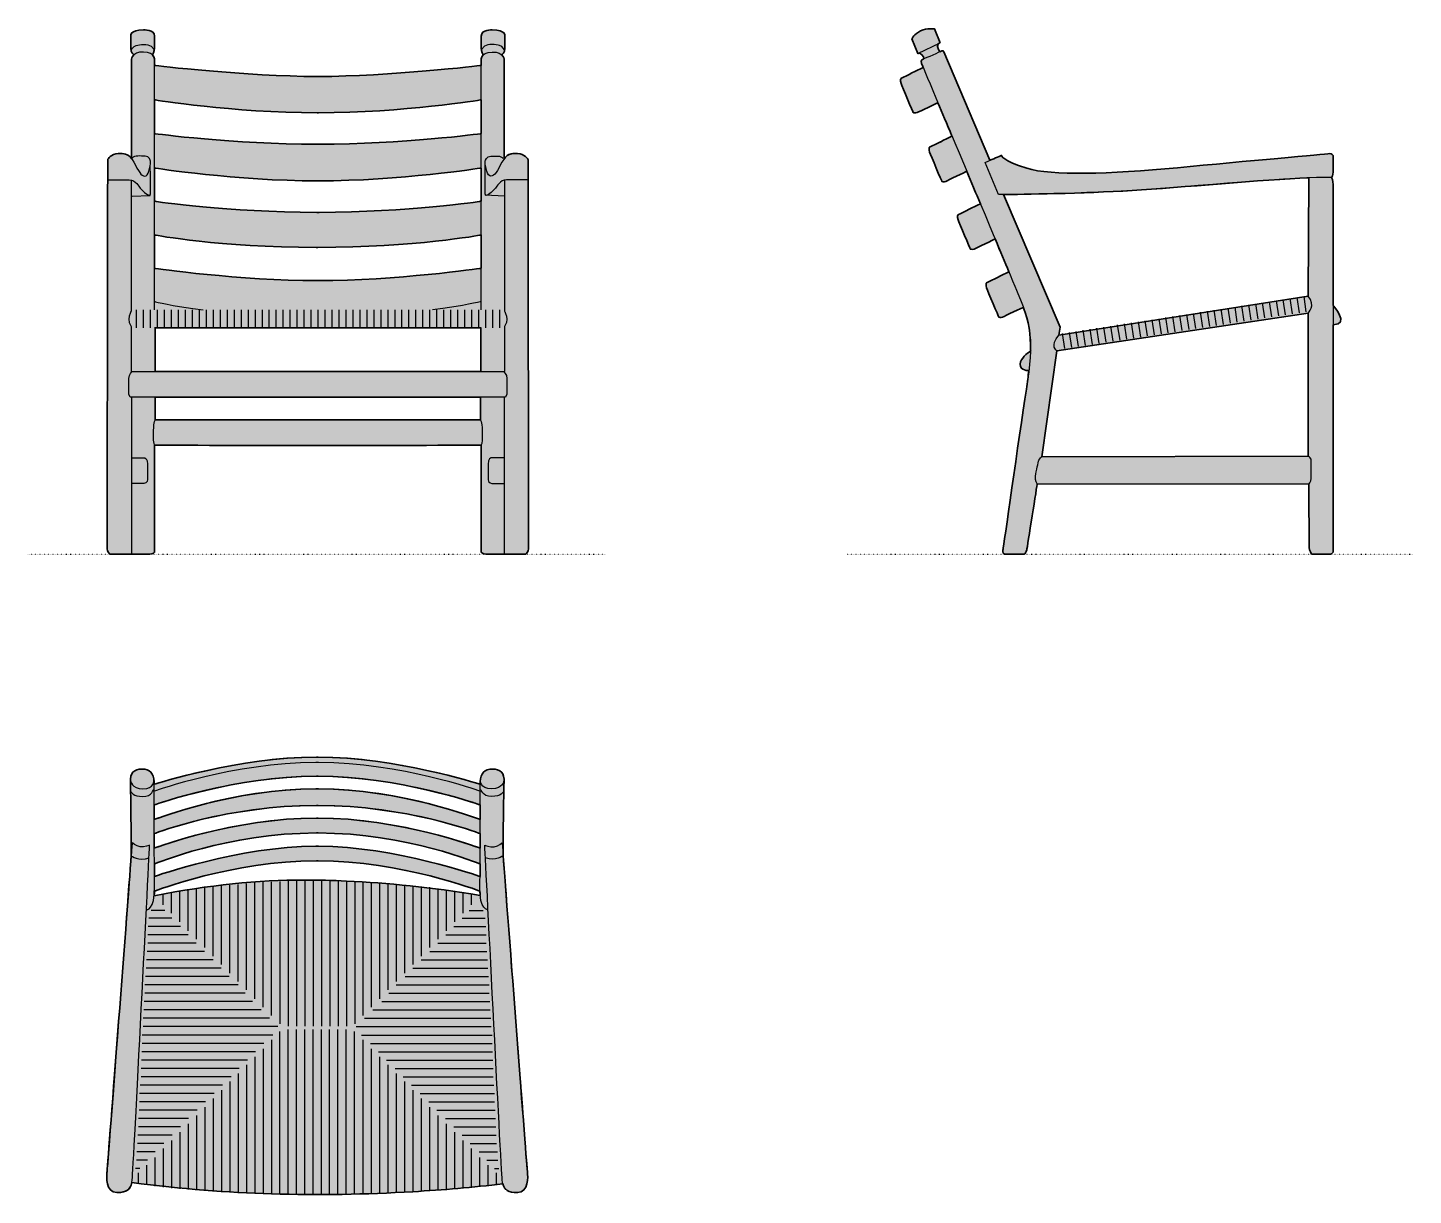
# Model space of a CAD drawing. Header units: millimetres. Extents: x 0 to 2113, y -977 to 802.
import ezdxf

# ---------------------------------------------------------------- set-up
doc = ezdxf.new("R2010")
doc.units = ezdxf.units.MM
doc.linetypes.add('Dots', pattern=[1, 0, -1])
doc.layers.add('Blocks', color=7, linetype='Continuous')
doc.layers.add('Blocks$Fill', color=7, linetype='Continuous', true_color=0xffffff)
for name, color, linetype, lineweight, true_color in [('Blocks$Inner', 7, 'Continuous', 25, 0x007f00), ('Blocks$Outline', 7, 'Continuous', 35, 0xff3f3f), ('Groud', 7, 'Dots', 25, 0x243775)]:
    doc.layers.add(name, color=color, linetype=linetype, lineweight=lineweight, true_color=true_color)

# ---------------------------------------------------------------- blocks, each defined once
blk = doc.blocks.new('CH44 Front')
at = {"layer": 'Blocks$Fill'}
h = blk.add_hatch(color=256, dxfattribs=at)
h.paths.add_polyline_path([(-723.2, 603), (-723.8, 603.7), (-724.3, 604.3), (-724.6, 604.6), (-724.9, 604.9), (-725.1, 605.2), (-725.4, 605.5), (-725.7, 605.8), (-725.9, 606), (-726.2, 606.3), (-726.5, 606.5), (-726.8, 606.8), (-727, 607), (-727.3, 607.2), (-727.6, 607.4), (-727.9, 607.6), (-728.2, 607.8), (-728.4, 608), (-728.7, 608.1), (-729, 608.3), (-729.3, 608.5), (-729.6, 608.6), (-729.9, 608.8), (-730.2, 608.9), (-730.4, 609), (-730.7, 609.1), (-731, 609.3), (-731.3, 609.4), (-731.6, 609.5), (-731.9, 609.6), (-732.2, 609.7), (-732.5, 609.8), (-732.9, 609.8), (-733.5, 610), (-734.1, 610.1), (-734.8, 610.2), (-735.4, 610.3), (-736.1, 610.4), (-736.8, 610.5), (-737.5, 610.5), (-738.9, 610.6), (-743.5, 610.6), (-744, 610.6), (-744.5, 610.6), (-745, 610.6), (-745.5, 610.5), (-745.9, 610.5), (-746.4, 610.4), (-746.8, 610.3), (-747.3, 610.2), (-747.7, 610.2), (-748.1, 610), (-748.5, 609.9), (-748.9, 609.8), (-749.3, 609.7), (-749.7, 609.5), (-750.1, 609.4), (-750.5, 609.2), (-750.9, 609.1), (-751.2, 608.9), (-751.6, 608.7), (-751.9, 608.6), (-752.3, 608.4), (-752.6, 608.2), (-752.9, 608), (-753.2, 607.8), (-753.5, 607.6), (-753.8, 607.4), (-754.1, 607.2), (-754.4, 607), (-754.9, 606.6), (-755.5, 606.2), (-755.9, 605.8), (-756.4, 605.4), (-756.8, 604.9), (-757.2, 604.6), (-757.6, 604.2), (-757.9, 603.8), (-758.2, 603.5), (-758.4, 603.1), (-758.7, 602.8), (-758.9, 602.6), (-759, 602.3), (-759.2, 602.1), (-759.4, 601.8), (-759.4, 601.7), (-759.4, 601.7), (-760.3, 7.8), (-760.3, 7.6), (-760.3, 7.4), (-760.3, 7.2), (-760.2, 7), (-760.2, 6.8), (-760.2, 6.6), (-760.1, 6.4), (-760.1, 6.2), (-760, 6), (-760, 5.8), (-759.9, 5.6), (-759.8, 5.4), (-759.8, 5.2), (-759.7, 5.1), (-759.6, 4.9), (-759.5, 4.7), (-759.5, 4.5), (-759.4, 4.3), (-759.3, 4.2), (-759.1, 3.8), (-758.9, 3.5), (-758.7, 3.2), (-758.5, 2.9), (-758.3, 2.6), (-758.1, 2.3), (-757.9, 2.1), (-757.7, 1.8), (-757.5, 1.6), (-757.3, 1.4), (-756.9, 1), (-756.6, 0.6), (-756.3, 0.4), (-756.1, 0.2), (-755.9, 0), (-755.9, 0), (-755.9, 0), (-695, 0), (-694.8, 0), (-694.6, 0), (-694.4, 0), (-694.2, 0), (-694, 0), (-693.8, 0.1), (-693.6, 0.1), (-693.4, 0.1), (-693, 0.2), (-692.7, 0.2), (-692.3, 0.3), (-692, 0.4), (-691.7, 0.5), (-691.4, 0.6), (-691.1, 0.7), (-690.8, 0.8), (-690.5, 1), (-690.3, 1.1), (-690, 1.2), (-689.8, 1.3), (-689.6, 1.5), (-689.4, 1.6), (-689.2, 1.7), (-689, 1.8), (-688.8, 1.9), (-688.7, 2.1), (-688.5, 2.2), (-688.4, 2.3), (-688.2, 2.4), (-688, 2.6), (-687.9, 2.6), (-687.9, 2.7), (-687.9, 2.7), (-687.9, 166.2), (-440.7, 165.3), (-440.7, 165.3), (-437.2, 165.3), (-273.6, 165.8), (-213.6, 166.1), (-196.2, 166.2), (-191.6, 166.2), (-190.4, 166.2), (-190.1, 166.2), (-190, 166.2), (-190, 166.2), (-190, 166.2), (-190, 2.7), (-190, 2.7), (-190, 2.6), (-189.9, 2.6), (-189.7, 2.4), (-189.5, 2.3), (-189.4, 2.2), (-189.3, 2.1), (-189.1, 1.9), (-188.9, 1.8), (-188.8, 1.7), (-188.6, 1.6), (-188.4, 1.5), (-188.1, 1.3), (-187.9, 1.2), (-187.6, 1.1), (-187.4, 1), (-187.1, 0.8), (-186.8, 0.7), (-186.5, 0.6), (-186.2, 0.5), (-185.9, 0.4), (-185.6, 0.3), (-185.2, 0.2), (-184.9, 0.2), (-184.5, 0.1), (-184.3, 0.1), (-184.1, 0.1), (-183.9, 0), (-183.7, 0), (-183.6, 0), (-183.4, 0), (-183.1, 0), (-182.9, 0), (-150.8, 0), (-122, 0), (-122, 0), (-122, 0), (-121.8, 0.2), (-121.6, 0.4), (-121.3, 0.6), (-121, 1), (-120.6, 1.4), (-120.4, 1.6), (-120.2, 1.8), (-120, 2.1), (-119.8, 2.3), (-119.6, 2.6), (-119.4, 2.9), (-119.2, 3.2), (-119, 3.5), (-118.8, 3.8), (-118.6, 4.2), (-118.5, 4.3), (-118.5, 4.5), (-118.4, 4.7), (-118.3, 4.9), (-118.2, 5.1), (-118.1, 5.2), (-118.1, 5.4), (-118, 5.6), (-118, 5.8), (-117.9, 6), (-117.8, 6.2), (-117.8, 6.4), (-117.8, 6.6), (-117.7, 6.8), (-117.7, 7), (-117.7, 7.2), (-117.6, 7.4), (-117.6, 7.6), (-117.6, 7.8), (-118.5, 601.7), (-118.5, 601.7), (-118.6, 601.8), (-118.7, 602.1), (-118.9, 602.3), (-119, 602.6), (-119.3, 602.8), (-119.5, 603.1), (-119.7, 603.5), (-120, 603.8), (-120.4, 604.2), (-120.7, 604.6), (-121.1, 604.9), (-121.5, 605.4), (-122, 605.8), (-122.5, 606.2), (-123, 606.6), (-123.5, 607), (-123.8, 607.2), (-124.1, 607.4), (-124.4, 607.6), (-124.7, 607.8), (-125, 608), (-125.3, 608.2), (-125.7, 608.4), (-126, 608.6), (-126.3, 608.7), (-126.7, 608.9), (-127.1, 609.1), (-127.4, 609.2), (-127.8, 609.4), (-128.2, 609.5), (-128.6, 609.7), (-129, 609.8), (-129.4, 609.9), (-129.8, 610), (-130.2, 610.2), (-130.7, 610.2), (-131.1, 610.3), (-131.5, 610.4), (-132, 610.5), (-132.5, 610.5), (-132.9, 610.6), (-133.4, 610.6), (-133.9, 610.6), (-134.4, 610.6), (-139, 610.6), (-140.5, 610.5), (-141.2, 610.5), (-141.8, 610.4), (-142.5, 610.3), (-143.2, 610.2), (-143.8, 610.1), (-144.4, 610), (-145.1, 609.8), (-145.4, 609.8), (-145.7, 609.7), (-146, 609.6), (-146.3, 609.5), (-146.6, 609.4), (-146.9, 609.3), (-147.2, 609.1), (-147.5, 609), (-147.8, 608.9), (-148.1, 608.8), (-148.4, 608.6), (-148.6, 608.5), (-148.9, 608.3), (-149.2, 608.1), (-149.5, 608), (-149.8, 607.8), (-150.1, 607.6), (-150.3, 607.4), (-150.6, 607.2), (-150.9, 607), (-151.2, 606.8), (-151.4, 606.5), (-151.7, 606.3), (-152, 606), (-152.3, 605.8), (-152.5, 605.5), (-152.8, 605.2), (-153.1, 604.9), (-153.3, 604.6), (-153.6, 604.3), (-154.2, 603.7), (-154.7, 603), (-154.7, 753.7), (-154.7, 753.7), (-154.7, 753.8), (-154.7, 753.9), (-154.7, 754), (-154.7, 754.1), (-154.7, 754.3), (-154.8, 754.4), (-154.8, 754.6), (-154.8, 754.8), (-154.9, 755), (-154.9, 755.2), (-155, 755.5), (-155, 755.7), (-155.1, 756), (-155.2, 756.2), (-155.3, 756.5), (-155.4, 756.8), (-155.5, 757.1), (-155.7, 757.4), (-155.8, 757.7), (-156, 758), (-156.2, 758.4), (-156.4, 758.7), (-156.5, 758.9), (-156.6, 759), (-156.8, 759.2), (-156.9, 759.3), (-157, 759.5), (-157.1, 759.7), (-157.3, 759.8), (-157.4, 760), (-157.6, 760.2), (-157.7, 760.3), (-157.9, 760.5), (-158, 760.6), (-158.2, 760.8), (-158.4, 761), (-158.6, 761.1), (-158.8, 761.3), (-158.3, 761.5), (-158.3, 761.5), (-158.3, 761.5), (-158.2, 761.6), (-158.2, 761.6), (-158.1, 761.7), (-158, 761.7), (-157.8, 761.8), (-157.7, 761.9), (-157.6, 762), (-157.4, 762.2), (-157.2, 762.3), (-157, 762.5), (-156.8, 762.7), (-156.6, 762.9), (-156.4, 763.1), (-156.2, 763.4), (-156.1, 763.5), (-156, 763.7), (-155.9, 763.8), (-155.8, 764), (-155.7, 764.1), (-155.6, 764.3), (-155.5, 764.4), (-155.3, 764.6), (-155.2, 764.8), (-155.1, 765), (-155, 765.2), (-154.9, 765.4), (-154.9, 765.6), (-154.8, 765.8), (-154.7, 766), (-154.6, 766.2), (-154.5, 766.5), (-154.4, 766.7), (-154.3, 766.9), (-154.3, 767.2), (-154.2, 767.4), (-154.1, 767.7), (-154.1, 768), (-154, 768.2), (-153.9, 768.5), (-153.9, 768.8), (-153.8, 769.1), (-153.8, 769.4), (-153.8, 769.7), (-153.7, 770), (-153.7, 770.3), (-153.7, 770.7), (-153.7, 771), (-153.7, 771.3), (-153.7, 783.4), (-153.7, 790), (-153.7, 790), (-153.7, 790), (-153.7, 790), (-153.7, 790.1), (-153.7, 790.1), (-153.7, 790.2), (-153.7, 790.3), (-153.7, 790.4), (-153.7, 790.4), (-153.7, 790.6), (-153.7, 790.7), (-153.7, 790.8), (-153.7, 790.9), (-153.7, 791.1), (-153.7, 791.2), (-153.8, 791.4), (-153.8, 791.5), (-153.9, 791.7), (-153.9, 791.9), (-154, 792.1), (-154, 792.2), (-154.1, 792.3), (-154.1, 792.4), (-154.2, 792.5), (-154.2, 792.6), (-154.2, 792.7), (-154.3, 792.8), (-154.3, 792.9), (-154.4, 793), (-154.5, 793.1), (-154.5, 793.2), (-154.6, 793.3), (-154.7, 793.4), (-154.7, 793.5), (-154.8, 793.6), (-154.9, 793.7), (-155, 793.8), (-155, 793.9), (-155.1, 794), (-155.2, 794.2), (-155.3, 794.3), (-155.4, 794.4), (-155.5, 794.5), (-155.6, 794.6), (-155.7, 794.7), (-155.8, 794.8), (-156, 794.9), (-156.1, 795), (-156.2, 795.1), (-156.3, 795.2), (-156.5, 795.3), (-156.8, 795.5), (-157, 795.7), (-157.4, 795.9), (-157.7, 796.1), (-158.1, 796.3), (-158.4, 796.5), (-158.8, 796.7), (-159.3, 796.9), (-159.7, 797.1), (-160.2, 797.2), (-160.7, 797.4), (-161.2, 797.6), (-161.7, 797.7), (-162.3, 797.9), (-162.8, 798), (-163.4, 798.1), (-164.1, 798.3), (-164.7, 798.4), (-165.4, 798.5), (-166.2, 798.6), (-167.7, 798.7), (-169.3, 798.9), (-171.1, 798.9), (-173, 799), (-173, 799), (-173.2, 799), (-173.7, 799), (-174.5, 799), (-175.6, 798.9), (-176.2, 798.9), (-176.9, 798.8), (-177.6, 798.7), (-178.3, 798.6), (-179.1, 798.5), (-179.9, 798.4), (-180.6, 798.2), (-181.4, 798), (-181.8, 797.9), (-182.2, 797.8), (-182.6, 797.7), (-183, 797.5), (-183.4, 797.4), (-183.8, 797.3), (-184.2, 797.1), (-184.5, 796.9), (-184.9, 796.8), (-185.3, 796.6), (-185.6, 796.4), (-186, 796.2), (-186.1, 796.1), (-186.3, 796), (-186.5, 795.9), (-186.6, 795.7), (-186.8, 795.6), (-186.9, 795.5), (-187.1, 795.4), (-187.2, 795.3), (-187.4, 795.1), (-187.5, 795), (-187.7, 794.9), (-187.8, 794.7), (-187.9, 794.6), (-188.1, 794.4), (-188.2, 794.3), (-188.3, 794.2), (-188.4, 794), (-188.6, 793.8), (-188.7, 793.7), (-188.8, 793.5), (-188.9, 793.4), (-189, 793.2), (-189.1, 793), (-189.2, 792.8), (-189.2, 792.7), (-189.3, 792.5), (-189.4, 792.3), (-189.5, 792.1), (-189.5, 791.9), (-189.6, 791.7), (-189.6, 791.5), (-189.7, 791.3), (-189.7, 791.1), (-189.8, 790.9), (-189.8, 790.7), (-189.8, 790.5), (-189.9, 790.3), (-189.9, 790), (-189.9, 789.8), (-189.9, 789.6), (-189.9, 772.1), (-189.9, 772.1), (-189.9, 771.8), (-189.8, 770.9), (-189.8, 770.2), (-189.7, 769.5), (-189.6, 768.7), (-189.4, 767.8), (-189.3, 766.9), (-189.2, 766.5), (-189.1, 766), (-189, 765.6), (-188.8, 765.1), (-188.7, 764.7), (-188.5, 764.2), (-188.4, 763.8), (-188.2, 763.3), (-188.1, 763.1), (-188, 762.9), (-187.9, 762.7), (-187.8, 762.5), (-187.7, 762.3), (-187.6, 762.2), (-187.5, 762), (-187.4, 761.8), (-187.3, 761.6), (-187.2, 761.5), (-187, 761.3), (-187, 761.2), (-186.9, 761.1), (-186.8, 761), (-186.9, 760.8), (-187.1, 760.6), (-187.3, 760.4), (-187.5, 760.2), (-187.6, 760.1), (-187.8, 759.9), (-187.9, 759.7), (-188, 759.5), (-188.2, 759.3), (-188.3, 759.1), (-188.4, 758.9), (-188.5, 758.7), (-188.6, 758.5), (-188.7, 758.3), (-188.8, 758.1), (-188.9, 757.9), (-189, 757.7), (-189.1, 757.5), (-189.2, 757.4), (-189.3, 757.2), (-189.3, 757), (-189.4, 756.8), (-189.5, 756.4), (-189.6, 756), (-189.7, 755.7), (-189.8, 755.3), (-189.9, 755), (-189.9, 754.7), (-190, 754.4), (-190, 754.1), (-190, 753.8), (-190, 753.5), (-190, 753.3), (-190, 753), (-190.1, 752.8), (-190, 752.6), (-190, 752.5), (-190, 752.2), (-190, 752), (-190, 752), (-190, 744.9), (-190.3, 744.8), (-190.3, 744.8), (-273.8, 736.4), (-353.9, 730.6), (-396.5, 728.7), (-438.1, 728), (-438.1, 728), (-439.8, 728), (-481.4, 728.7), (-524, 730.6), (-604.1, 736.4), (-687.7, 744.8), (-687.9, 744.9), (-687.9, 752), (-687.9, 752), (-687.9, 752), (-687.9, 752.2), (-687.9, 752.5), (-687.9, 752.6), (-687.9, 752.8), (-687.9, 753), (-687.9, 753.3), (-687.9, 753.5), (-687.9, 753.8), (-687.9, 754.1), (-688, 754.4), (-688, 754.7), (-688.1, 755), (-688.1, 755.3), (-688.2, 755.7), (-688.3, 756), (-688.4, 756.4), (-688.5, 756.8), (-688.6, 757), (-688.7, 757.2), (-688.7, 757.4), (-688.8, 757.5), (-688.9, 757.7), (-689, 757.9), (-689.1, 758.1), (-689.2, 758.3), (-689.3, 758.5), (-689.4, 758.7), (-689.5, 758.9), (-689.6, 759.1), (-689.8, 759.3), (-689.9, 759.5), (-690, 759.7), (-690.2, 759.9), (-690.3, 760.1), (-690.5, 760.2), (-690.6, 760.4), (-690.8, 760.6), (-691, 760.8), (-691.2, 761), (-691, 761.1), (-691, 761.2), (-690.9, 761.3), (-690.8, 761.5), (-690.6, 761.6), (-690.5, 761.8), (-690.4, 762), (-690.3, 762.2), (-690.2, 762.3), (-690.1, 762.5), (-690, 762.7), (-689.9, 762.9), (-689.8, 763.1), (-689.7, 763.3), (-689.5, 763.8), (-689.4, 764.2), (-689.2, 764.7), (-689.1, 765.1), (-689, 765.6), (-688.9, 766), (-688.7, 766.5), (-688.7, 766.9), (-688.5, 767.8), (-688.4, 768.7), (-688.2, 769.5), (-688.2, 770.2), (-688.1, 770.9), (-688.1, 771.8), (-688, 772.1), (-688, 789.6), (-688, 789.8), (-688.1, 790), (-688.1, 790.3), (-688.1, 790.5), (-688.1, 790.7), (-688.1, 790.9), (-688.2, 791.1), (-688.2, 791.3), (-688.3, 791.5), (-688.3, 791.7), (-688.4, 791.9), (-688.5, 792.1), (-688.5, 792.3), (-688.6, 792.5), (-688.7, 792.7), (-688.8, 792.8), (-688.9, 793), (-688.9, 793.2), (-689, 793.4), (-689.1, 793.5), (-689.3, 793.7), (-689.4, 793.8), (-689.5, 794), (-689.6, 794.2), (-689.7, 794.3), (-689.8, 794.4), (-690, 794.6), (-690.1, 794.7), (-690.3, 794.9), (-690.4, 795), (-690.5, 795.1), (-690.7, 795.3), (-690.8, 795.4), (-691, 795.5), (-691.1, 795.6), (-691.3, 795.7), (-691.5, 795.9), (-691.6, 796), (-691.8, 796.1), (-692, 796.2), (-692.3, 796.4), (-692.7, 796.6), (-693, 796.8), (-693.4, 796.9), (-693.8, 797.1), (-694.1, 797.3), (-694.5, 797.4), (-694.9, 797.5), (-695.3, 797.7), (-695.7, 797.8), (-696.1, 797.9), (-696.5, 798), (-697.3, 798.2), (-698.1, 798.4), (-698.8, 798.5), (-699.6, 798.6), (-700.3, 798.7), (-701, 798.8), (-701.7, 798.9), (-702.3, 798.9), (-703.4, 799), (-704.2, 799), (-704.9, 799), (-704.9, 799), (-706.8, 798.9), (-708.6, 798.9), (-710.2, 798.7), (-711.8, 798.6), (-712.5, 798.5), (-713.2, 798.4), (-713.8, 798.3), (-714.5, 798.1), (-715.1, 798), (-715.7, 797.9), (-716.2, 797.7), (-716.8, 797.6), (-717.3, 797.4), (-717.8, 797.2), (-718.2, 797.1), (-718.7, 796.9), (-719.1, 796.7), (-719.5, 796.5), (-719.9, 796.3), (-720.2, 796.1), (-720.6, 795.9), (-720.9, 795.7), (-721.2, 795.5), (-721.5, 795.3), (-721.6, 795.2), (-721.7, 795.1), (-721.8, 795), (-722, 794.9), (-722.1, 794.8), (-722.2, 794.7), (-722.3, 794.6), (-722.4, 794.5), (-722.5, 794.4), (-722.6, 794.3), (-722.7, 794.2), (-722.8, 794), (-722.9, 793.9), (-723, 793.8), (-723, 793.7), (-723.1, 793.6), (-723.2, 793.5), (-723.3, 793.4), (-723.3, 793.3), (-723.4, 793.2), (-723.5, 793.1), (-723.5, 793), (-723.6, 792.9), (-723.6, 792.8), (-723.7, 792.7), (-723.7, 792.6), (-723.8, 792.5), (-723.8, 792.4), (-723.9, 792.3), (-723.9, 792.2), (-724, 792.1), (-724, 791.9), (-724.1, 791.7), (-724.1, 791.5), (-724.1, 791.4), (-724.2, 791.2), (-724.2, 791.1), (-724.2, 790.9), (-724.2, 790.8), (-724.2, 790.7), (-724.3, 790.6), (-724.3, 790.4), (-724.3, 790.4), (-724.3, 790.3), (-724.2, 790.2), (-724.2, 790.1), (-724.2, 790.1), (-724.2, 790), (-724.2, 790), (-724.2, 790), (-724.2, 790), (-724.2, 790), (-724.2, 771.3), (-724.2, 771), (-724.2, 770.7), (-724.2, 770.3), (-724.2, 770), (-724.1, 769.7), (-724.1, 769.4), (-724.1, 769.1), (-724, 768.8), (-724, 768.5), (-723.9, 768.2), (-723.9, 768), (-723.8, 767.7), (-723.7, 767.4), (-723.7, 767.2), (-723.6, 766.9), (-723.5, 766.7), (-723.4, 766.5), (-723.3, 766.2), (-723.3, 766), (-723.2, 765.8), (-723.1, 765.6), (-723, 765.4), (-722.9, 765.2), (-722.8, 765), (-722.7, 764.8), (-722.6, 764.6), (-722.5, 764.4), (-722.4, 764.3), (-722.3, 764.1), (-722.2, 764), (-722, 763.8), (-721.9, 763.7), (-721.8, 763.5), (-721.7, 763.4), (-721.5, 763.1), (-721.3, 762.9), (-721.1, 762.7), (-720.9, 762.5), (-720.7, 762.3), (-720.5, 762.2), (-720.4, 762), (-720.2, 761.9), (-720.1, 761.8), (-720, 761.7), (-719.9, 761.7), (-719.8, 761.6), (-719.7, 761.6), (-719.7, 761.5), (-719.7, 761.5), (-719.2, 761.3), (-719.3, 761.1), (-719.5, 761), (-719.7, 760.8), (-719.9, 760.6), (-720, 760.5), (-720.2, 760.3), (-720.4, 760.2), (-720.5, 760), (-720.6, 759.8), (-720.8, 759.7), (-720.9, 759.5), (-721, 759.3), (-721.2, 759.2), (-721.3, 759), (-721.4, 758.9), (-721.5, 758.7), (-721.7, 758.4), (-721.9, 758), (-722.1, 757.7), (-722.2, 757.4), (-722.4, 757.1), (-722.5, 756.8), (-722.6, 756.5), (-722.7, 756.2), (-722.8, 756), (-722.9, 755.7), (-723, 755.5), (-723, 755.2), (-723.1, 755), (-723.1, 754.8), (-723.1, 754.6), (-723.2, 754.4), (-723.2, 754.3), (-723.2, 754.1), (-723.2, 754), (-723.2, 753.9), (-723.2, 753.8), (-723.2, 753.7)], flags=0)
h.paths.add_polyline_path([(-190, 640.9), (-190.3, 640.8), (-190.3, 640.8), (-211, 638.3), (-266.2, 632.8), (-303.4, 629.9), (-345.4, 627.3), (-390.7, 625.5), (-438.1, 624.8), (-438.1, 624.8), (-439.8, 624.8), (-487.2, 625.5), (-532.6, 627.3), (-574.5, 629.9), (-611.8, 632.8), (-666.9, 638.3), (-687.7, 640.8), (-687.9, 640.9), (-687.9, 692.4), (-687.7, 692.4), (-687.7, 692.4), (-667.2, 689.3), (-612.4, 682.6), (-575.3, 679), (-533.3, 675.9), (-487.7, 673.7), (-439.8, 672.8), (-439.8, 672.8), (-438.1, 672.8), (-390.2, 673.7), (-344.6, 675.9), (-302.6, 679), (-265.5, 682.6), (-210.7, 689.3), (-190.3, 692.4), (-190, 692.4)], flags=0)
h.paths.add_polyline_path([(-687.9, 588.4), (-687.7, 588.4), (-687.7, 588.4), (-666.3, 585.4), (-610.1, 578.6), (-572.6, 575), (-530.7, 571.9), (-486, 569.7), (-463, 569.1), (-439.8, 568.9), (-439.8, 568.9), (-438.1, 568.9), (-414.9, 569.1), (-392, 569.7), (-347.2, 571.9), (-305.4, 575), (-267.8, 578.6), (-211.6, 585.4), (-190.3, 588.4), (-190, 588.4), (-190, 537.9), (-191.1, 537.7), (-191.1, 537.7), (-210.6, 535.1), (-263.5, 529.3), (-300, 526.2), (-341.8, 523.5), (-387.9, 521.6), (-437.2, 520.9), (-437.2, 520.9), (-440.7, 520.9), (-490.1, 521.6), (-536.1, 523.5), (-577.9, 526.2), (-614.4, 529.3), (-667.3, 535.1), (-686.8, 537.7), (-687.9, 537.9)], flags=0)
h.paths.add_polyline_path([(-687.9, 486.4), (-686.8, 486.2), (-686.8, 486.2), (-682.3, 485.4), (-669.3, 483.3), (-648.3, 480.3), (-619.8, 476.9), (-584.3, 473.4), (-542.4, 470.4), (-494.6, 468.3), (-441.5, 467.5), (-441.5, 467.5), (-439, 467.5), (-385.7, 468.3), (-337.7, 470.4), (-295.4, 473.4), (-259.4, 476.9), (-230.4, 480.3), (-209, 483.3), (-191.2, 486.2), (-191.1, 486.2), (-190, 486.4), (-190, 435.7), (-191.1, 435.5), (-191.1, 435.5), (-213.2, 432.6), (-270.6, 426.2), (-308.4, 422.8), (-350, 419.8), (-393.8, 417.7), (-438.1, 416.9), (-438.1, 416.9), (-439.8, 416.9), (-484.2, 417.7), (-528.1, 419.8), (-569.9, 422.8), (-607.9, 426.2), (-665.7, 432.6), (-687.9, 435.5)], flags=0)
h.paths.add_polyline_path([(-687.2, 344.7), (-190.7, 344.7), (-190.7, 278.2), (-438.1, 278.2), (-438.1, 278.2), (-439.8, 278.2), (-439.8, 278.2), (-687.2, 278.2)], flags=0)
h.paths.add_polyline_path([(-190.9, 204.4), (-440.7, 204.4), (-604.9, 204.4), (-687, 204.4), (-687, 239.1), (-440.7, 239.1), (-440.7, 239.1), (-437.2, 239.1), (-437.2, 239.1), (-437.2, 239.1), (-437.1, 239.1), (-436.7, 239.1), (-435.3, 239.1), (-429.8, 239.1), (-409.6, 239.1), (-343.1, 239.1), (-190.9, 239.1)], flags=0)
at = {"layer": 'Blocks$Inner'}
for p, q in [((-688, 789.6), (-688, 772.1)), ((-189.9, 789.6), (-189.9, 772.1)), ((-719.2, 761.3), (-719.7, 761.5)), ((-691, 761.1), (-691.2, 761)), ((-186.9, 761.1), (-186.8, 761)), ((-158.8, 761.3), (-158.3, 761.5)), ((-723.2, 753.7), (-723.2, 603)), ((-687.9, 372.1), (-687.9, 752)), ((-687.7, 744.8), (-687.9, 744.9)), ((-190, 744.9), (-190.3, 744.8)), ((-190, 372.1), (-190, 752)), ((-154.7, 753.7), (-154.7, 603)), ((-687.7, 692.4), (-687.9, 692.4)), ((-190, 692.4), (-190.3, 692.4)), ((-687.7, 640.8), (-687.9, 640.9)), ((-190, 640.9), (-190.3, 640.8)), ((-687.7, 588.4), (-687.9, 588.4)), ((-190, 588.4), (-190.3, 588.4)), ((-759.5, 570.4), (-726.7, 570.4)), ((-154.4, 570), (-154.4, 370.5)), ((-118.4, 570.4), (-151.2, 570.4)), ((-686.8, 537.7), (-687.9, 537.9)), ((-190, 537.9), (-191.1, 537.7)), ((-154.4, 545.5), (-183.9, 546.9)), ((-686.8, 486.2), (-687.9, 486.4)), ((-190, 486.4), (-191.1, 486.2)), ((-687.9, 384.9), (-687.7, 384.9)), ((-190, 384.9), (-190.3, 384.9)), ((-629.6, 374.2), (-613.8, 372.1)), ((-248.3, 374.2), (-264.1, 372.1)), ((-687.2, 278.2), (-687.2, 345.7)), ((-190.7, 278.2), (-190.7, 345.7)), ((-687, 204.4), (-687, 239.1)), ((-190.9, 204.4), (-190.9, 239.1))]:
    blk.add_line(p, q, dxfattribs=at)
for points in [[(-722.2, 545.6), (-695.1, 546.8)], [(-715.8, 372.1), (-715.8, 344.7)], [(-705.1, 372.1), (-705.1, 344.7)], [(-694.5, 372.1), (-694.5, 344.7)], [(-683.8, 372.1), (-683.8, 344.7)], [(-673.2, 372.1), (-673.2, 344.7)], [(-662.6, 372.1), (-662.6, 344.7)], [(-651.9, 372.1), (-651.9, 344.7)], [(-641.3, 372.1), (-641.3, 344.7)], [(-630.6, 372.1), (-630.6, 344.7)], [(-620, 372.1), (-620, 344.7)], [(-609.3, 372.1), (-609.3, 344.7)], [(-598.7, 372.1), (-598.7, 344.7)], [(-588, 372.1), (-588, 344.7)], [(-577.4, 372.1), (-577.4, 344.7)], [(-566.7, 372.1), (-566.7, 344.7)], [(-556.1, 372.1), (-556.1, 344.7)], [(-545.4, 372.1), (-545.4, 344.7)], [(-534.8, 372.1), (-534.8, 344.7)], [(-524.1, 372.1), (-524.1, 344.7)], [(-513.5, 372.1), (-513.5, 344.7)], [(-502.8, 372.1), (-502.8, 344.7)], [(-492.2, 372.1), (-492.2, 344.7)], [(-481.5, 372.1), (-481.5, 344.7)], [(-470.9, 372.1), (-470.9, 344.7)], [(-460.3, 372.1), (-460.3, 344.7)], [(-449.6, 372.1), (-449.6, 344.7)], [(-439, 372.1), (-439, 344.7)], [(-428.3, 372.1), (-428.3, 344.7)], [(-417.7, 372.1), (-417.7, 344.7)], [(-407, 372.1), (-407, 344.7)], [(-396.4, 372.1), (-396.4, 344.7)], [(-385.7, 372.1), (-385.7, 344.7)], [(-375.1, 372.1), (-375.1, 344.7)], [(-364.4, 372.1), (-364.4, 344.7)], [(-353.8, 372.1), (-353.8, 344.7)], [(-343.1, 372.1), (-343.1, 344.7)], [(-332.5, 372.1), (-332.5, 344.7)], [(-321.8, 372.1), (-321.8, 344.7)], [(-311.2, 372.1), (-311.2, 344.7)], [(-300.5, 372.1), (-300.5, 344.7)], [(-289.9, 372.1), (-289.9, 344.7)], [(-279.3, 372.1), (-279.3, 344.7)], [(-268.6, 372.1), (-268.6, 344.7)], [(-258, 372.1), (-258, 344.7)], [(-247.3, 372.1), (-247.3, 344.7)], [(-236.7, 372.1), (-236.7, 344.7)], [(-226, 372.1), (-226, 344.7)], [(-215.4, 372.1), (-215.4, 344.7)], [(-204.7, 372.1), (-204.7, 344.7)], [(-194.1, 372.1), (-194.1, 344.7)], [(-183.4, 372.1), (-183.4, 344.7)], [(-172.8, 372.1), (-172.8, 344.7)], [(-162.1, 372.1), (-162.1, 344.7)], [(-722.9, 238.6), (-722.9, 0.7)], [(-155, 238.6), (-155, 0.7)]]:
    blk.add_lwpolyline(points, dxfattribs=at)
for points, knots in [([(-724.2, 771.3), (-724.2, 778.8), (-724.2, 790), (-724.2, 790), (-724.2, 790), (-725.8, 799), (-704.9, 799)], [1, 1, 1, 1, 2, 2, 2, 3, 3, 3, 3]), ([(-153.7, 771.3), (-153.7, 778.8), (-153.7, 790), (-153.7, 790), (-153.7, 790), (-152.1, 799), (-173, 799)], [1, 1, 1, 1, 2, 2, 2, 3, 3, 3, 3]), ([(-723.6, 768.3), (-723.6, 768.3), (-721, 773.7), (-715.9, 775.4), (-710.7, 777), (-698.8, 778.2), (-693, 774), (-693, 774), (-688.4, 768.9), (-688.4, 768.9)], [0, 0, 0, 0, 1, 1, 1, 2, 2, 2, 3, 3, 3, 3]), ([(-154.3, 768.3), (-154.3, 768.3), (-156.9, 773.7), (-162, 775.4), (-167.2, 777), (-179.1, 778.2), (-184.9, 774), (-184.9, 774), (-189.5, 768.9), (-189.5, 768.9)], [0, 0, 0, 0, 1, 1, 1, 2, 2, 2, 3, 3, 3, 3]), ([(-687.9, 166.2), (-687.9, 166.2), (-687.9, 2.7), (-687.9, 2.7), (-687.9, 2.7), (-690.6, 0), (-695, 0), (-699.4, 0), (-755.9, 0), (-755.9, 0), (-755.9, 0), (-760.3, 3.6), (-760.3, 8), (-760.3, 12.4), (-759.4, 601.7), (-759.4, 601.7), (-759.4, 601.7), (-754.1, 610.6), (-743.5, 610.6), (-732.9, 610.6), (-726.8, 610.6), (-719.7, 597.3), (-712.6, 584), (-708.2, 576), (-702.9, 576), (-697.6, 576), (-694.1, 589.3), (-694.1, 599.1), (-694.1, 599.1), (-696, 606.6), (-702.5, 606.6), (-709.1, 606.6), (-718.8, 608.1), (-721.9, 603.4)], [0, 0, 0, 0, 1, 1, 1, 2, 2, 2, 3, 3, 3, 4, 4, 4, 5, 5, 5, 6, 6, 6, 7, 7, 7, 8, 8, 8, 9, 9, 9, 10, 10, 10, 11, 11, 11, 11]), ([(-190, 166.2), (-190, 166.2), (-190, 2.7), (-190, 2.7), (-190, 2.7), (-187.4, 0), (-182.9, 0), (-178.5, 0), (-122, 0), (-122, 0), (-122, 0), (-117.6, 3.6), (-117.6, 8), (-117.6, 12.4), (-118.5, 601.7), (-118.5, 601.7), (-118.5, 601.7), (-123.8, 610.6), (-134.4, 610.6), (-145, 610.6), (-151.2, 610.6), (-158.2, 597.3), (-165.3, 584), (-169.7, 576), (-175, 576), (-180.3, 576), (-183.8, 589.3), (-183.8, 599.1), (-183.8, 599.1), (-181.9, 606.6), (-175.4, 606.6), (-168.9, 606.6), (-159.5, 607.9), (-156.3, 603.2)], [0, 0, 0, 0, 1, 1, 1, 2, 2, 2, 3, 3, 3, 4, 4, 4, 5, 5, 5, 6, 6, 6, 7, 7, 7, 8, 8, 8, 9, 9, 9, 10, 10, 10, 11, 11, 11, 11]), ([(-723.5, 568.8), (-723.5, 568.8), (-723.5, 370.5), (-723.5, 370.5), (-723.5, 370.5), (-727.1, 365.1), (-727.1, 357.9), (-727.1, 350.7), (-723.5, 347.1), (-723.5, 347.1), (-723.5, 347.1), (-723.5, 278.2), (-723.5, 278.2)], [0, 0, 0, 0, 1, 1, 1, 2, 2, 2, 3, 3, 3, 4, 4, 4, 4]), ([(-150.8, 357.9), (-150.8, 350.7), (-154.4, 347.1), (-154.4, 347.1), (-154.4, 347.1), (-154.4, 278.2), (-154.4, 278.2)], [2, 2, 2, 2, 3, 3, 3, 4, 4, 4, 4]), ([(-437.2, 239.1), (-437.2, 239.1), (-152.9, 239.1), (-152.9, 239.1), (-152.9, 239.1), (-150.8, 244), (-150.8, 244), (-150.8, 244), (-150.8, 260.2), (-150.8, 267.4), (-150.8, 274.6), (-155.6, 278.2), (-155.6, 278.2), (-155.6, 278.2), (-438.1, 278.2), (-438.1, 278.2), (-438.1, 278.2), (-439.8, 278.2), (-439.8, 278.2), (-439.8, 278.2), (-722.3, 278.2), (-722.3, 278.2), (-722.3, 278.2), (-727.1, 274.6), (-727.1, 267.4), (-727.1, 260.2), (-727.1, 244), (-727.1, 244), (-727.1, 244), (-725, 239.1), (-725, 239.1), (-725, 239.1), (-440.7, 239.1), (-440.7, 239.1), (-440.7, 239.1), (-437.2, 239.1), (-437.2, 239.1)], [0, 0, 0, 0, 1, 1, 1, 2, 2, 2, 3, 3, 3, 4, 4, 4, 5, 5, 5, 6, 6, 6, 7, 7, 7, 8, 8, 8, 9, 9, 9, 10, 10, 10, 11, 11, 11, 12, 12, 12, 12]), ([(-437.2, 165.3), (-330.4, 165.3), (-190, 166.2), (-190, 166.2), (-190, 166.2), (-188.2, 167.1), (-188.2, 183.1), (-188.2, 199.1), (-190.9, 204.4), (-190.9, 204.4), (-190.9, 204.4), (-327.7, 204.4), (-437.2, 204.4), (-437.2, 204.4), (-440.7, 204.4), (-440.7, 204.4), (-550.2, 204.4), (-687, 204.4), (-687, 204.4), (-687, 204.4), (-689.7, 199.1), (-689.7, 183.1), (-689.7, 167.1), (-687.9, 166.2), (-687.9, 166.2), (-687.9, 166.2), (-547.5, 165.3), (-440.7, 165.3), (-440.7, 165.3), (-437.2, 165.3), (-437.2, 165.3)], [0, 0, 0, 0, 1, 1, 1, 2, 2, 2, 3, 3, 3, 4, 4, 4, 5, 5, 5, 6, 6, 6, 7, 7, 7, 8, 8, 8, 9, 9, 9, 10, 10, 10, 10]), ([(-723.2, 146.7), (-723.2, 146.7), (-702.9, 146.7), (-702.9, 146.7), (-702.9, 146.7), (-698.5, 145.8), (-698.5, 136.9), (-698.5, 128), (-698.5, 119.1), (-698.5, 113.8), (-698.5, 108.4), (-703.8, 107.5), (-706.5, 107.5), (-709.1, 107.5), (-723.2, 107.5), (-723.2, 107.5)], [0, 0, 0, 0, 1, 1, 1, 2, 2, 2, 3, 3, 3, 4, 4, 4, 5, 5, 5, 5]), ([(-154.7, 146.7), (-154.7, 146.7), (-175, 146.7), (-175, 146.7), (-175, 146.7), (-179.4, 145.8), (-179.4, 136.9), (-179.4, 128), (-179.4, 119.1), (-179.4, 113.8), (-179.4, 108.4), (-174.1, 107.5), (-171.5, 107.5), (-168.8, 107.5), (-154.7, 107.5), (-154.7, 107.5)], [0, 0, 0, 0, 1, 1, 1, 2, 2, 2, 3, 3, 3, 4, 4, 4, 5, 5, 5, 5])]:
    blk.add_open_spline(points, degree=3, knots=knots, dxfattribs=at)
for points, degree in [([(-704.9, 799), (-704.9, 799), (-688, 799.6), (-688, 789.6)], 3), ([(-173, 799), (-173, 799), (-189.9, 799.6), (-189.9, 789.6)], 3), ([(-719.7, 761.5), (-719.7, 761.5), (-724.2, 763.9), (-724.2, 771.3)], 3), ([(-704.7, 765.3), (-723.2, 765.3), (-723.2, 753.7), (-723.2, 753.7)], 3), ([(-687.9, 752), (-687.9, 752), (-686.2, 765.3), (-704.7, 765.3)], 3), ([(-688, 772.1), (-688, 772.1), (-688.2, 764.3), (-691, 761.1)], 3), ([(-190, 752), (-190, 752), (-191.8, 765.3), (-173.2, 765.3)], 3), ([(-189.9, 772.1), (-189.9, 772.1), (-189.7, 764.3), (-186.9, 761.1)], 3), ([(-173.2, 765.3), (-154.7, 765.3), (-154.7, 753.7), (-154.7, 753.7)], 3), ([(-158.3, 761.5), (-158.3, 761.5), (-153.7, 763.9), (-153.7, 771.3)], 3), ([(-439.8, 728), (-547.5, 728), (-687.7, 744.8), (-687.7, 744.8)], 3), ([(-190.3, 744.8), (-190.3, 744.8), (-330.4, 728), (-438.1, 728)], 3), ([(-438.1, 728), (-438.1, 728), (-439.8, 728), (-439.8, 728)], 3), ([(-439.8, 672.8), (-569.6, 672.8), (-687.7, 692.4), (-687.7, 692.4)], 3), ([(-190.3, 692.4), (-190.3, 692.4), (-308.3, 672.8), (-438.1, 672.8)], 3), ([(-438.1, 672.8), (-438.1, 672.8), (-439.8, 672.8), (-439.8, 672.8)], 3), ([(-439.8, 624.8), (-567.8, 624.8), (-687.7, 640.8), (-687.7, 640.8)], 3), ([(-190.3, 640.8), (-190.3, 640.8), (-310.1, 624.8), (-438.1, 624.8)], 3), ([(-438.1, 624.8), (-438.1, 624.8), (-439.8, 624.8), (-439.8, 624.8)], 3), ([(-694, 552), (-694, 556.9), (-694.5, 593), (-694.5, 593)], 3), ([(-183.9, 552), (-183.9, 556.9), (-183.9, 598.2), (-183.9, 598.2)], 3), ([(-439.8, 568.9), (-563.4, 568.9), (-687.7, 588.4), (-687.7, 588.4)], 3), ([(-190.3, 588.4), (-190.3, 588.4), (-314.5, 568.9), (-438.1, 568.9)], 3), ([(-726.7, 570.4), (-716.5, 570.4), (-711.9, 560.5), (-709.9, 557.8)], 3), ([(-709.9, 557.8), (-707.8, 555.2), (-699.6, 546.8), (-694.9, 546.8)], 3), ([(-694.9, 546.8), (-694.9, 546.8), (-694, 547.2), (-694, 552)], 3), ([(-438.1, 568.9), (-438.1, 568.9), (-439.8, 568.9), (-439.8, 568.9)], 3), ([(-183, 546.8), (-183, 546.8), (-183.9, 547.2), (-183.9, 552)], 3), ([(-168.1, 557.8), (-170.2, 555.2), (-178.3, 546.8), (-183, 546.8)], 3), ([(-151.2, 570.4), (-161.4, 570.4), (-166, 560.5), (-168.1, 557.8)], 3), ([(-440.7, 520.9), (-575.8, 520.9), (-686.8, 537.7), (-686.8, 537.7)], 3), ([(-191.1, 537.7), (-191.1, 537.7), (-302.1, 520.9), (-437.2, 520.9)], 3), ([(-437.2, 520.9), (-437.2, 520.9), (-440.7, 520.9), (-440.7, 520.9)], 3), ([(-441.5, 467.5), (-589.8, 467.5), (-686.8, 486.2), (-686.8, 486.2)], 3), ([(-191.1, 486.2), (-191.1, 486.2), (-290.7, 467.5), (-439, 467.5)], 3), ([(-439, 467.5), (-439, 467.5), (-441.5, 467.5), (-441.5, 467.5)], 3), ([(-439.8, 416.9), (-557.2, 416.9), (-687.9, 435.5), (-687.9, 435.5)], 3), ([(-191.1, 435.5), (-191.1, 435.5), (-320.7, 416.9), (-438.1, 416.9)], 3), ([(-190, 435.7), (-191.1, 435.5)], 1), ([(-438.1, 416.9), (-438.1, 416.9), (-439.8, 416.9), (-439.8, 416.9)], 3), ([(-687.7, 384.9), (-687.7, 384.9), (-656.1, 377.8), (-629.6, 374.2)], 3), ([(-190.3, 384.9), (-190.3, 384.9), (-221.8, 377.8), (-248.3, 374.2)], 3), ([(-154.4, 370.5), (-154.4, 370.5), (-150.8, 365.1), (-150.8, 357.9)], 3)]:
    blk.add_open_spline(points, degree=degree, dxfattribs=at)
at = {"layer": 'Blocks$Outline'}
for points in [[(-687.2, 344.7), (-190.7, 344.7)], [(-687.2, 278.2), (-687.2, 344.7)], [(-190.7, 344.7), (-190.7, 278.2)], [(-687, 204.4), (-687, 239.1)], [(-190.9, 239.1), (-190.9, 204.4)]]:
    blk.add_lwpolyline(points, dxfattribs=at)
for points, knots in [([(-691.2, 761), (-691.1, 761), (-691.1, 761.1), (-691, 761.1), (-688.2, 764.3), (-688, 772.1), (-688, 772.1), (-688, 778), (-688, 783.8), (-688, 789.6), (-688, 799.6), (-704.9, 799), (-704.9, 799), (-725.8, 799), (-724.2, 790), (-724.2, 790), (-724.2, 790), (-724.2, 778.8), (-724.2, 771.3), (-724.2, 763.9), (-719.7, 761.5), (-719.7, 761.5), (-719.5, 761.5), (-719.3, 761.4), (-719.2, 761.3)], [-6.016016, -6.016016, -6.016016, -6.016016, -6, -6, -6, -5, -5, -5, -4, -4, -4, -3, -3, -3, -2, -2, -2, -1, -1, -1, 0, 0, 0, 0.564546, 0.564546, 0.564546, 0.564546]), ([(-158.8, 761.3), (-158.6, 761.4), (-158.4, 761.5), (-158.3, 761.5), (-158.3, 761.5), (-153.7, 763.9), (-153.7, 771.3), (-153.7, 778.8), (-153.7, 790), (-153.7, 790), (-153.7, 790), (-152.1, 799), (-173, 799), (-173, 799), (-189.9, 799.6), (-189.9, 789.6), (-189.9, 783.8), (-189.9, 778), (-189.9, 772.1), (-189.9, 772.1), (-189.7, 764.3), (-186.9, 761.1), (-186.9, 761.1), (-186.8, 761), (-186.8, 761)], [-0.564807, -0.564807, -0.564807, -0.564807, 0, 0, 0, 1, 1, 1, 2, 2, 2, 3, 3, 3, 4, 4, 4, 5, 5, 5, 6, 6, 6, 6.015893, 6.015893, 6.015893, 6.015893]), ([(-719.2, 761.3), (-723.2, 757.9), (-723.2, 753.7), (-723.2, 753.7), (-723.2, 703.5), (-723.2, 653.2), (-723.2, 603)], [2.396425, 2.396425, 2.396425, 2.396425, 3, 3, 3, 7.207839, 7.207839, 7.207839, 7.207839]), ([(-687.9, 744.9), (-687.9, 747.2), (-687.9, 749.6), (-687.9, 752), (-687.9, 752), (-687.2, 757.1), (-691.2, 761)], [0.9416951, 0.9416951, 0.9416951, 0.9416951, 1, 1, 1, 1.6206446, 1.6206446, 1.6206446, 1.6206446]), ([(-186.8, 761), (-190.7, 757.1), (-190, 752), (-190, 752), (-190, 749.6), (-190, 747.2), (-190, 744.9)], [-1.6207074, -1.6207074, -1.6207074, -1.6207074, -1, -1, -1, -0.9416951, -0.9416951, -0.9416951, -0.9416951]), ([(-154.7, 603), (-154.7, 653.2), (-154.7, 703.5), (-154.7, 753.7), (-154.7, 753.7), (-154.7, 757.9), (-158.8, 761.3)], [-7.207035, -7.207035, -7.207035, -7.207035, -3, -3, -3, -2.396433, -2.396433, -2.396433, -2.396433]), ([(-190, 744.9), (-190.1, 744.9), (-190.2, 744.9), (-190.3, 744.8), (-190.3, 744.8), (-330.4, 728), (-438.1, 728), (-438.1, 728), (-439.8, 728), (-439.8, 728), (-547.5, 728), (-687.7, 744.8), (-687.7, 744.8), (-687.8, 744.9), (-687.8, 744.9), (-687.9, 744.9)], [-0.251882, -0.251882, -0.251882, -0.251882, 0, 0, 0, 1, 1, 1, 2, 2, 2, 3, 3, 3, 3.251882, 3.251882, 3.251882, 3.251882]), ([(-687.9, 692.4), (-687.8, 692.4), (-687.8, 692.4), (-687.7, 692.4), (-687.7, 692.4), (-569.6, 672.8), (-439.8, 672.8), (-439.8, 672.8), (-438.1, 672.8), (-438.1, 672.8), (-308.3, 672.8), (-190.3, 692.4), (-190.3, 692.4), (-190.2, 692.4), (-190.1, 692.4), (-190, 692.4)], [-3.253478, -3.253478, -3.253478, -3.253478, -3, -3, -3, -2, -2, -2, -1, -1, -1, 0, 0, 0, 0.253478, 0.253478, 0.253478, 0.253478]), ([(-190, 640.9), (-190.1, 640.9), (-190.2, 640.9), (-190.3, 640.8), (-190.3, 640.8), (-310.1, 624.8), (-438.1, 624.8), (-438.1, 624.8), (-439.8, 624.8), (-439.8, 624.8), (-567.8, 624.8), (-687.7, 640.8), (-687.7, 640.8), (-687.8, 640.9), (-687.8, 640.9), (-687.9, 640.9)], [-0.252291, -0.252291, -0.252291, -0.252291, 0, 0, 0, 1, 1, 1, 2, 2, 2, 3, 3, 3, 3.252291, 3.252291, 3.252291, 3.252291]), ([(-723.2, 603), (-729, 610.6), (-734.7, 610.6), (-743.5, 610.6), (-754.1, 610.6), (-759.4, 601.7), (-759.4, 601.7), (-759.4, 601.7), (-759.6, 519.3), (-760.3, 11.8), (-760.3, 8), (-760.3, 3.6), (-755.9, 0), (-755.9, 0), (-755.9, 0), (-699.4, 0), (-695, 0), (-690.6, 0), (-687.9, 2.7), (-687.9, 2.7), (-687.9, 2.7), (-687.9, 166.2), (-687.9, 166.2)], [-6.831016, -6.831016, -6.831016, -6.831016, -6, -6, -6, -5, -5, -5, -4.860103, -4, -4, -4, -3, -3, -3, -2, -2, -2, -1, -1, -1, 0, 0, 0, 0]), ([(-190, 166.2), (-190, 166.2), (-190, 2.7), (-190, 2.7), (-190, 2.7), (-187.4, 0), (-182.9, 0), (-178.5, 0), (-122, 0), (-122, 0), (-122, 0), (-117.6, 3.6), (-117.6, 8), (-117.6, 11.8), (-118.4, 519.3), (-118.5, 601.7), (-118.5, 601.7), (-118.5, 601.7), (-123.8, 610.6), (-134.4, 610.6), (-143.2, 610.6), (-148.9, 610.6), (-154.7, 603)], [0, 0, 0, 0, 1, 1, 1, 2, 2, 2, 3, 3, 3, 4, 4, 4, 4.860103, 5, 5, 5, 6, 6, 6, 6.830987, 6.830987, 6.830987, 6.830987]), ([(-687.9, 588.4), (-687.8, 588.4), (-687.8, 588.4), (-687.7, 588.4), (-687.7, 588.4), (-563.4, 568.9), (-439.8, 568.9), (-439.8, 568.9), (-438.1, 568.9), (-438.1, 568.9), (-314.5, 568.9), (-190.3, 588.4), (-190.3, 588.4), (-190.2, 588.4), (-190.1, 588.4), (-190, 588.4)], [-3.25315, -3.25315, -3.25315, -3.25315, -3, -3, -3, -2, -2, -2, -1, -1, -1, 0, 0, 0, 0.25315, 0.25315, 0.25315, 0.25315]), ([(-190, 537.9), (-190.4, 537.9), (-190.8, 537.8), (-191.1, 537.7), (-191.1, 537.7), (-302.1, 520.9), (-437.2, 520.9), (-437.2, 520.9), (-440.7, 520.9), (-440.7, 520.9), (-575.8, 520.9), (-686.8, 537.7), (-686.8, 537.7), (-687.2, 537.8), (-687.5, 537.9), (-687.9, 537.9)], [-1.144377, -1.144377, -1.144377, -1.144377, 0, 0, 0, 1, 1, 1, 2, 2, 2, 3, 3, 3, 4.144377, 4.144377, 4.144377, 4.144377]), ([(-687.9, 486.4), (-687.5, 486.3), (-687.2, 486.3), (-686.8, 486.2), (-686.8, 486.2), (-589.8, 467.5), (-441.5, 467.5), (-441.5, 467.5), (-439, 467.5), (-439, 467.5), (-290.7, 467.5), (-191.1, 486.2), (-191.1, 486.2), (-190.8, 486.3), (-190.4, 486.3), (-190, 486.4)], [-4.152112, -4.152112, -4.152112, -4.152112, -3, -3, -3, -2, -2, -2, -1, -1, -1, 0, 0, 0, 1.151078, 1.151078, 1.151078, 1.151078]), ([(-190, 435.7), (-190.4, 435.6), (-190.8, 435.6), (-191.1, 435.5), (-191.1, 435.5), (-320.7, 416.9), (-438.1, 416.9), (-438.1, 416.9), (-439.8, 416.9), (-439.8, 416.9), (-557.2, 416.9), (-687.9, 435.5), (-687.9, 435.5)], [-1.143041, -1.143041, -1.143041, -1.143041, 0, 0, 0, 1, 1, 1, 2, 2, 2, 3, 3, 3, 3]), ([(-190.7, 278.2), (-266.4, 278.2), (-438.1, 278.2), (-438.1, 278.2), (-438.1, 278.2), (-439.8, 278.2), (-439.8, 278.2), (-439.8, 278.2), (-611.5, 278.2), (-687.2, 278.2)], [4.220433, 4.220433, 4.220433, 4.220433, 5, 5, 5, 6, 6, 6, 6.779566, 6.779566, 6.779566, 6.779566]), ([(-687, 239.1), (-609.6, 239.1), (-440.7, 239.1), (-440.7, 239.1), (-440.7, 239.1), (-437.2, 239.1), (-437.2, 239.1)], [10.229226, 10.229226, 10.229226, 10.229226, 11, 11, 11, 12, 12, 12, 12]), ([(-190.9, 204.4), (-190.9, 204.4), (-327.7, 204.4), (-437.2, 204.4), (-437.2, 204.4), (-440.7, 204.4), (-440.7, 204.4), (-550.2, 204.4), (-687, 204.4), (-687, 204.4)], [3, 3, 3, 3, 4, 4, 4, 5, 5, 5, 6, 6, 6, 6]), ([(-687.9, 166.2), (-687.9, 166.2), (-547.5, 165.3), (-440.7, 165.3), (-440.7, 165.3), (-437.2, 165.3), (-437.2, 165.3)], [8, 8, 8, 8, 9, 9, 9, 10, 10, 10, 10])]:
    blk.add_open_spline(points, degree=3, knots=knots, dxfattribs=at)
for points in [[(-687.9, 640.9), (-687.9, 658.1), (-687.9, 675.3), (-687.9, 692.4)], [(-190, 692.4), (-190, 675.3), (-190, 658.1), (-190, 640.9)], [(-687.9, 537.9), (-687.9, 554.8), (-687.9, 571.6), (-687.9, 588.4)], [(-190, 588.4), (-190, 571.6), (-190, 554.8), (-190, 537.9)], [(-687.9, 435.5), (-687.9, 452.5), (-687.9, 469.4), (-687.9, 486.4)], [(-190, 486.4), (-190, 469.5), (-190, 452.6), (-190, 435.7)], [(-437.2, 239.1), (-437.2, 239.1), (-268.3, 239.1), (-190.9, 239.1)], [(-437.2, 165.3), (-330.4, 165.3), (-190, 166.2), (-190, 166.2)]]:
    blk.add_open_spline(points, degree=3, dxfattribs=at)
blk = doc.blocks.new('CH44 Side')
at = {"layer": 'Blocks$Fill', "extrusion": (0, 0, -1)}
h = blk.add_hatch(color=256, dxfattribs=at)
h.paths.add_polyline_path([(645.7, 600.2), (627.9, 607.8), (627.9, 607.8), (627.9, 607.8), (627.9, 607.8), (627.9, 607.7), (627.9, 607.7), (627.8, 607.7), (627.8, 607.6), (627.8, 607.5), (627.8, 607.4), (627.7, 607.3), (627.7, 607.2), (627.6, 607.1), (627.5, 607), (627.5, 606.8), (627.4, 606.7), (627.3, 606.5), (627.2, 606.4), (627, 606.2), (626.9, 606), (626.7, 605.8), (626.5, 605.6), (626.3, 605.4), (626.1, 605.1), (625.9, 604.9), (625.6, 604.6), (625.3, 604.4), (625, 604.1), (624.7, 603.8), (624.4, 603.6), (624, 603.3), (623.6, 603), (622.7, 602.3), (621.8, 601.7), (620.7, 601), (619.4, 600.2), (618.1, 599.5), (616.6, 598.7), (615, 597.8), (613.2, 597), (611.3, 596.1), (609.2, 595.2), (606.9, 594.3), (601.9, 592.3), (596.1, 590.3), (589.4, 588.1), (587.6, 587.6), (585.8, 587.1), (583.8, 586.6), (581.8, 586.1), (577.6, 585.2), (573.1, 584.4), (568.3, 583.7), (563.2, 583.1), (557.9, 582.5), (552.3, 582), (540.4, 581.2), (527.6, 580.7), (513.9, 580.5), (499.4, 580.5), (468.1, 581.4), (434.1, 583.1), (359.7, 589), (206.8, 603.1), (130.4, 610.2), (129, 610.4), (128.5, 610.4), (128.4, 610.5), (128.2, 610.5), (128, 610.5), (127.8, 610.6), (127.6, 610.6), (127.4, 610.6), (127.2, 610.6), (127.1, 610.6), (127, 610.6), (127, 610.6), (126.9, 610.6), (126.8, 610.6), (126.7, 610.6), (126.6, 610.6), (126.5, 610.6), (126.4, 610.6), (126.3, 610.5), (126.2, 610.5), (126.2, 610.5), (126, 610.5), (125.8, 610.4), (125.7, 610.4), (125.5, 610.4), (125.4, 610.3), (125.2, 610.2), (125.1, 610.2), (124.9, 610.1), (124.8, 610.1), (124.7, 610), (124.5, 609.9), (124.4, 609.8), (124.3, 609.7), (124.2, 609.7), (124.1, 609.6), (123.9, 609.5), (123.8, 609.4), (123.7, 609.3), (123.6, 609.2), (123.5, 609.1), (123.4, 609), (123.3, 608.9), (123.2, 608.8), (123.2, 608.7), (123.1, 608.7), (123, 608.6), (122.9, 608.5), (122.8, 608.3), (122.6, 608.1), (122.5, 607.9), (122.4, 607.7), (122.3, 607.6), (122.2, 607.4), (122.2, 607.3), (122.1, 607.2), (122.1, 607.1), (122, 607), (122, 606.9), (122, 606.9), (122, 581.9), (122, 581.7), (122, 581.5), (122, 581.4), (122, 581.2), (122, 581), (122, 580.9), (122.1, 580.5), (122.2, 580.2), (122.2, 579.8), (122.3, 579.5), (122.4, 579.1), (122.5, 578.8), (122.6, 578.4), (122.7, 578.1), (122.8, 577.8), (123.1, 577.1), (123.3, 576.5), (123.6, 576), (123.8, 575.4), (124, 575), (124.2, 574.6), (124.5, 574), (124.7, 573.8), (124.6, 573.8), (124.5, 573.6), (124.4, 573.4), (124.2, 573), (124, 572.6), (123.8, 572.1), (123.6, 571.5), (123.3, 570.8), (123.1, 570.1), (122.9, 569.7), (122.8, 569.3), (122.7, 568.8), (122.6, 568.4), (122.5, 567.9), (122.4, 567.4), (122.3, 566.9), (122.2, 566.4), (122.2, 565.9), (122.1, 565.4), (122, 564.8), (122, 564.3), (122, 563.7), (122, 563.1), (122, 379.1), (122, 379.1), (122, 379.1), (122, 379), (121.9, 379), (121.7, 378.7), (120.9, 377.8), (119.8, 376.3), (118.3, 374.4), (117.6, 373.4), (116.8, 372.2), (115.9, 371), (115.1, 369.7), (114.4, 368.4), (113.6, 367), (113.2, 366.3), (112.9, 365.7), (112.6, 365), (112.3, 364.3), (112, 363.6), (111.7, 362.9), (111.4, 362.2), (111.2, 361.5), (111, 360.8), (110.9, 360.5), (110.8, 360.2), (110.8, 359.8), (110.7, 359.5), (110.6, 359.2), (110.6, 358.8), (110.5, 358.5), (110.5, 358.2), (110.5, 357.9), (110.5, 357.6), (110.5, 357.3), (110.5, 357), (110.5, 356.6), (110.5, 356.3), (110.5, 356.2), (110.5, 356.1), (110.5, 355.9), (110.6, 355.8), (110.6, 355.6), (110.6, 355.5), (110.6, 355.3), (110.7, 355.2), (110.7, 355.1), (110.7, 354.9), (110.8, 354.8), (110.8, 354.6), (110.9, 354.5), (110.9, 354.4), (111, 354.2), (111, 354.1), (111.1, 354), (111.2, 353.9), (111.2, 353.7), (111.3, 353.6), (111.4, 353.5), (111.4, 353.4), (111.5, 353.2), (111.6, 353.1), (111.7, 353), (111.8, 352.9), (111.8, 352.8), (111.9, 352.7), (112, 352.5), (112.1, 352.4), (112.2, 352.3), (112.3, 352.2), (112.5, 352.1), (112.6, 352), (112.7, 351.9), (112.8, 351.8), (112.9, 351.7), (113.1, 351.6), (113.2, 351.5), (113.3, 351.4), (113.5, 351.3), (113.6, 351.3), (113.7, 351.2), (113.9, 351.1), (114, 351), (114.2, 350.9), (114.4, 350.8), (114.5, 350.8), (114.7, 350.7), (114.9, 350.6), (115, 350.5), (115.2, 350.5), (115.6, 350.3), (116, 350.2), (116.4, 350.1), (116.8, 350), (117.2, 349.9), (117.7, 349.8), (118.2, 349.7), (118.7, 349.7), (119.2, 349.6), (119.7, 349.6), (120.2, 349.5), (120.8, 349.5), (121.4, 349.5), (122, 349.5), (122, 3.6), (122, 3.6), (122, 3.5), (122.1, 3.4), (122.2, 3.2), (122.3, 3), (122.5, 2.7), (122.6, 2.6), (122.7, 2.4), (122.8, 2.3), (122.9, 2.1), (123.1, 2), (123.2, 1.8), (123.3, 1.6), (123.5, 1.5), (123.7, 1.3), (123.8, 1.2), (123.8, 1.1), (123.9, 1.1), (124, 1), (124.1, 0.9), (124.2, 0.8), (124.3, 0.8), (124.4, 0.7), (124.5, 0.6), (124.6, 0.6), (124.7, 0.5), (124.8, 0.4), (124.9, 0.4), (125, 0.3), (125.1, 0.3), (125.2, 0.2), (125.4, 0.2), (125.5, 0.2), (125.5, 0.1), (125.6, 0.1), (125.6, 0.1), (125.7, 0.1), (125.8, 0.1), (125.8, 0.1), (125.9, 0.1), (125.9, 0), (126, 0), (126.1, 0), (126.1, 0), (126.2, 0), (126.3, 0), (126.3, 0), (126.4, 0), (126.4, 0), (141.7, 0), (155, 0), (155, 0), (155.2, 0.2), (155.6, 0.9), (155.9, 1.4), (156.2, 1.9), (156.5, 2.6), (156.8, 3.2), (157.2, 4), (157.5, 4.8), (157.6, 5.2), (157.8, 5.6), (157.9, 6), (158.1, 6.4), (158.2, 6.8), (158.3, 7.3), (158.4, 7.7), (158.5, 8.1), (158.5, 8.3), (158.5, 8.6), (158.6, 8.8), (158.6, 9), (158.6, 9.2), (158.6, 9.4), (158.6, 9.6), (158.6, 9.8), (159.1, 59.8), (159.5, 106.4), (573.4, 107.3), (589.3, 6.9), (589.4, 6.4), (589.4, 6.3), (589.5, 5.9), (589.6, 5.6), (589.7, 5.3), (589.9, 5), (590, 4.7), (590.1, 4.4), (590.2, 4.1), (590.4, 3.8), (590.5, 3.5), (590.7, 3.2), (590.8, 3), (591, 2.7), (591.3, 2.2), (591.6, 1.8), (591.9, 1.4), (592.1, 1), (592.4, 0.7), (592.6, 0.5), (592.8, 0.3), (592.9, 0.1), (593, 0), (593, 0), (623.4, 0), (623.5, 0), (623.6, 0), (623.7, 0.1), (623.8, 0.1), (623.9, 0.1), (623.9, 0.1), (624, 0.2), (624.1, 0.2), (624.2, 0.2), (624.2, 0.3), (624.3, 0.3), (624.4, 0.4), (624.5, 0.4), (624.5, 0.4), (624.6, 0.5), (624.7, 0.5), (624.7, 0.6), (624.8, 0.6), (624.8, 0.7), (624.9, 0.7), (624.9, 0.8), (625, 0.9), (625, 0.9), (625.1, 1), (625.1, 1), (625.2, 1.1), (625.2, 1.2), (625.3, 1.2), (625.3, 1.3), (625.3, 1.4), (625.4, 1.4), (625.4, 1.5), (625.5, 1.6), (625.5, 1.6), (625.5, 1.7), (625.5, 1.8), (625.6, 1.9), (625.6, 1.9), (625.6, 2), (625.7, 2.1), (625.7, 2.3), (625.7, 2.4), (625.8, 2.6), (625.8, 2.7), (625.8, 2.9), (625.8, 3.1), (625.9, 3.2), (625.9, 3.4), (625.9, 3.6), (625.9, 3.8), (625.9, 3.9), (625.9, 4.1), (625.9, 4.5), (625.9, 4.8), (625.8, 5.1), (625.8, 5.4), (625.8, 5.8), (625.7, 6.1), (625.6, 6.6), (625.5, 7), (625.4, 7.4), (625.4, 7.7), (625.4, 7.7), (625.4, 7.7), (590, 251.6), (586.2, 279.8), (586.4, 279.8), (586.8, 279.8), (587.1, 279.8), (587.4, 279.8), (587.8, 279.8), (588.3, 279.8), (588.7, 279.8), (589.2, 279.9), (589.8, 280), (590.4, 280.1), (590.9, 280.2), (591.2, 280.2), (591.5, 280.3), (591.8, 280.4), (592.1, 280.5), (592.4, 280.6), (592.7, 280.7), (593.1, 280.8), (593.4, 280.9), (593.7, 281), (594, 281.1), (594.3, 281.3), (594.6, 281.4), (594.9, 281.6), (595.1, 281.8), (595.4, 282), (595.6, 282.1), (595.7, 282.1), (595.8, 282.3), (596, 282.4), (596.1, 282.5), (596.2, 282.6), (596.4, 282.7), (596.5, 282.8), (596.6, 282.9), (596.8, 283), (596.9, 283.2), (597, 283.3), (597.1, 283.4), (597.2, 283.5), (597.3, 283.7), (597.5, 283.8), (597.6, 284), (597.7, 284.1), (597.8, 284.2), (597.9, 284.4), (598, 284.6), (598.1, 284.7), (598.2, 284.9), (598.3, 285), (598.3, 285.2), (598.4, 285.4), (598.5, 285.6), (598.6, 285.7), (598.6, 285.9), (598.7, 286.1), (598.8, 286.3), (598.8, 286.5), (598.9, 286.7), (599, 286.9), (599, 287.1), (599, 287.3), (599.1, 287.5), (599.1, 287.7), (599.2, 287.9), (599.2, 288.2), (599.2, 288.4), (599.2, 288.6), (599.3, 288.9), (599.3, 289.1), (599.3, 289.4), (599.3, 289.6), (599.3, 289.8), (599.3, 290), (599.3, 290.2), (599.2, 290.4), (599.2, 290.6), (599.2, 290.8), (599.2, 291), (599.1, 291.2), (599.1, 291.4), (599.1, 291.6), (599, 292), (598.9, 292.4), (598.8, 292.8), (598.7, 293.2), (598.5, 293.6), (598.4, 294), (598.2, 294.4), (598, 294.8), (597.9, 295.2), (597.7, 295.6), (597.5, 296), (597.2, 296.3), (597, 296.7), (596.8, 297.1), (596.5, 297.5), (596.3, 297.8), (596, 298.2), (595.5, 298.9), (594.9, 299.6), (594.4, 300.3), (593.8, 301), (593.1, 301.6), (592.5, 302.3), (591.9, 302.9), (591.2, 303.5), (590.6, 304.1), (589.3, 305.2), (588, 306.2), (586.8, 307.1), (585.7, 307.9), (584.7, 308.6), (583.9, 309.2), (583.7, 314.1), (583.7, 318.9), (583.8, 323.5), (584, 327.9), (584.3, 332.2), (584.7, 336.4), (585.3, 340.4), (585.9, 344.4), (586.6, 348.4), (587.5, 352.3), (588.4, 356.2), (589.4, 360.1), (590.6, 364.1), (591.9, 368.1), (594.7, 376.3), (594.8, 376.2), (594.8, 376.2), (626.2, 361.3), (626.3, 361.2), (626.4, 361.2), (626.5, 361.1), (626.7, 361.1), (626.8, 361), (626.9, 361), (627.1, 361), (627.2, 360.9), (627.3, 360.9), (627.5, 360.9), (627.6, 360.9), (627.7, 360.8), (627.8, 360.8), (628, 360.8), (628.2, 360.8), (628.5, 360.8), (628.7, 360.8), (629, 360.8), (629.2, 360.8), (629.5, 360.8), (629.7, 360.8), (629.9, 360.8), (630.2, 360.8), (630.4, 360.9), (630.6, 360.9), (631, 361), (631.3, 361), (631.6, 361.1), (631.8, 361.2), (632, 361.2), (632.1, 361.3), (632.1, 361.3), (632.1, 361.3), (650.2, 404.5), (650.7, 405.8), (650.8, 406.3), (651, 406.7), (651.1, 407.2), (651.2, 407.6), (651.3, 408), (651.4, 408.4), (651.4, 408.8), (651.5, 409.1), (651.5, 409.5), (651.5, 409.8), (651.6, 410.1), (651.6, 410.4), (651.6, 410.7), (651.5, 411), (651.5, 411.2), (651.5, 411.5), (651.5, 411.7), (651.4, 411.9), (651.4, 412.1), (651.4, 412.3), (651.3, 412.4), (651.3, 412.6), (651.2, 412.7), (651.2, 412.8), (651.1, 412.9), (651.1, 413), (651.1, 413.1), (651, 413.2), (651, 413.2), (651, 413.3), (651, 413.3), (651, 413.3), (616.6, 430.3), (637.6, 480.3), (638.2, 480), (638.2, 480), (669.6, 465), (669.7, 465), (669.9, 464.9), (670, 464.9), (670.1, 464.8), (670.2, 464.8), (670.4, 464.7), (670.5, 464.7), (670.6, 464.7), (670.8, 464.7), (670.9, 464.6), (671, 464.6), (671.2, 464.6), (671.3, 464.6), (671.4, 464.5), (671.7, 464.5), (671.9, 464.5), (672.2, 464.5), (672.4, 464.5), (672.7, 464.5), (672.9, 464.5), (673.2, 464.5), (673.4, 464.5), (673.6, 464.6), (673.8, 464.6), (674, 464.6), (674.4, 464.7), (674.7, 464.8), (675, 464.9), (675.3, 464.9), (675.4, 465), (675.6, 465), (675.6, 465), (675.6, 465), (693.6, 508.2), (694.1, 509.6), (694.3, 510), (694.4, 510.5), (694.5, 510.9), (694.6, 511.3), (694.7, 511.7), (694.8, 512.1), (694.9, 512.5), (694.9, 512.9), (695, 513.2), (695, 513.5), (695, 513.9), (695, 514.2), (695, 514.4), (695, 514.7), (695, 515), (694.9, 515.2), (694.9, 515.4), (694.9, 515.6), (694.8, 515.8), (694.8, 516), (694.7, 516.2), (694.7, 516.3), (694.7, 516.5), (694.6, 516.6), (694.6, 516.7), (694.5, 516.8), (694.5, 516.9), (694.5, 516.9), (694.4, 517), (694.4, 517), (694.4, 517), (694.4, 517), (660.1, 534), (680.8, 583.3), (681.6, 583), (681.6, 583), (713, 568), (713.1, 568), (713.2, 567.9), (713.3, 567.9), (713.5, 567.8), (713.6, 567.8), (713.7, 567.8), (713.9, 567.7), (714, 567.7), (714.1, 567.7), (714.3, 567.6), (714.4, 567.6), (714.5, 567.6), (714.6, 567.6), (714.8, 567.5), (715, 567.5), (715.3, 567.5), (715.5, 567.5), (715.8, 567.5), (716, 567.5), (716.3, 567.5), (716.5, 567.5), (716.7, 567.6), (717, 567.6), (717.2, 567.6), (717.4, 567.6), (717.8, 567.7), (718.1, 567.8), (718.4, 567.9), (718.6, 567.9), (718.8, 568), (718.9, 568), (718.9, 568), (718.9, 568), (737, 611.2), (737.5, 612.6), (737.6, 613), (737.8, 613.5), (737.9, 613.9), (738, 614.3), (738.1, 614.7), (738.2, 615.1), (738.2, 615.5), (738.3, 615.9), (738.3, 616.2), (738.3, 616.5), (738.4, 616.9), (738.4, 617.2), (738.4, 617.4), (738.3, 617.7), (738.3, 618), (738.3, 618.2), (738.3, 618.4), (738.2, 618.6), (738.2, 618.8), (738.2, 619), (738.1, 619.2), (738.1, 619.3), (738, 619.5), (738, 619.6), (737.9, 619.7), (737.9, 619.8), (737.9, 619.9), (737.8, 619.9), (737.8, 620), (737.8, 620), (737.8, 620), (737.8, 620), (703.4, 637.1), (724.8, 688), (725.3, 687.8), (725.3, 687.8), (756.6, 672.9), (756.8, 672.8), (756.9, 672.8), (757, 672.7), (757.1, 672.7), (757.3, 672.6), (757.4, 672.6), (757.5, 672.5), (757.7, 672.5), (757.8, 672.5), (757.9, 672.5), (758.1, 672.4), (758.2, 672.4), (758.3, 672.4), (758.4, 672.4), (758.7, 672.4), (759, 672.3), (759.2, 672.3), (759.5, 672.3), (759.7, 672.3), (759.9, 672.3), (760.2, 672.4), (760.4, 672.4), (760.6, 672.4), (760.8, 672.4), (761.1, 672.5), (761.4, 672.5), (761.8, 672.6), (762.1, 672.7), (762.3, 672.8), (762.5, 672.8), (762.6, 672.9), (762.6, 672.9), (762.6, 672.9), (780.6, 716.1), (781.1, 717.4), (781.3, 717.9), (781.4, 718.3), (781.6, 718.8), (781.7, 719.2), (781.8, 719.6), (781.8, 720), (781.9, 720.3), (781.9, 720.7), (782, 721), (782, 721.4), (782, 721.7), (782, 722), (782, 722.3), (782, 722.5), (782, 722.8), (782, 723), (781.9, 723.3), (781.9, 723.5), (781.9, 723.7), (781.8, 723.8), (781.8, 724), (781.7, 724.2), (781.7, 724.3), (781.7, 724.4), (781.6, 724.5), (781.6, 724.6), (781.5, 724.7), (781.5, 724.8), (781.5, 724.8), (781.5, 724.8), (781.4, 724.9), (781.4, 724.9), (747.3, 741.8), (749.9, 748.2), (750, 748.3), (750, 748.4), (750.1, 748.5), (750.1, 748.7), (750.2, 748.9), (750.2, 749), (750.2, 749.2), (750.3, 749.3), (750.3, 749.5), (750.3, 749.6), (750.3, 749.8), (750.3, 749.9), (750.3, 750.1), (750.3, 750.2), (750.3, 750.3), (750.3, 750.5), (750.3, 750.6), (750.3, 750.7), (750.3, 750.9), (750.3, 751), (750.3, 751.1), (750.3, 751.2), (750.2, 751.3), (750.2, 751.4), (750.2, 751.6), (750.2, 751.7), (750.1, 751.8), (750.1, 751.9), (750.1, 752), (750, 752.1), (750, 752.2), (749.9, 752.2), (749.9, 752.3), (749.9, 752.4), (749.8, 752.5), (749.8, 752.6), (749.7, 752.7), (749.7, 752.7), (749.6, 752.8), (749.6, 752.9), (749.6, 752.9), (749.5, 753), (749.4, 753.1), (749.3, 753.2), (749.2, 753.3), (749.2, 753.4), (749.1, 753.5), (749, 753.6), (749, 753.6), (748.9, 753.7), (748.9, 753.7), (748.8, 753.7), (748.8, 753.8), (748.8, 753.8), (748.8, 753.8), (746.4, 754.7), (746.4, 754.9), (746.4, 755), (746.3, 755.1), (746.3, 755.2), (746.3, 755.3), (746.3, 755.4), (746.3, 755.5), (746.3, 755.6), (746.3, 755.7), (746.3, 755.8), (746.3, 755.9), (746.3, 756), (746.3, 756.1), (746.3, 756.2), (746.3, 756.3), (746.4, 756.4), (746.4, 756.5), (746.4, 756.6), (746.4, 756.7), (746.4, 756.8), (746.5, 756.9), (746.5, 757), (746.5, 757.1), (746.6, 757.2), (746.6, 757.3), (746.7, 757.4), (746.7, 757.5), (746.7, 757.6), (746.8, 757.7), (746.8, 757.8), (746.9, 758), (747.1, 758.1), (747.2, 758.3), (747.3, 758.5), (747.4, 758.7), (747.6, 758.9), (747.7, 759.1), (747.9, 759.3), (748, 759.4), (748.2, 759.6), (748.3, 759.8), (748.6, 760.1), (749, 760.4), (749.3, 760.7), (749.7, 761), (750, 761.3), (750.4, 761.6), (750.7, 761.9), (751.4, 762.3), (752, 762.8), (752.6, 763.1), (753, 763.4), (753.6, 763.7), (755.4, 762.8), (755.4, 762.8), (764.4, 785.5), (764.4, 785.5), (764.4, 785.6), (764.2, 785.8), (764.2, 786), (764, 786.2), (763.9, 786.5), (763.8, 786.7), (763.6, 787), (763.4, 787.3), (763.2, 787.7), (762.9, 788.1), (762.6, 788.4), (762.3, 788.9), (762, 789.3), (761.6, 789.7), (761.2, 790.2), (760.8, 790.6), (760.3, 791.1), (759.9, 791.6), (759.3, 792.1), (758.8, 792.6), (758.2, 793.1), (757.6, 793.6), (756.9, 794.1), (756.2, 794.6), (755.5, 795.1), (754.7, 795.6), (753.9, 796.1), (753, 796.6), (752.1, 797.1), (751.2, 797.5), (750.2, 797.9), (749.3, 798.3), (748.3, 798.7), (747.4, 799), (746.4, 799.3), (745.5, 799.6), (744.6, 799.8), (743.6, 800), (742.7, 800.2), (741.8, 800.3), (741, 800.5), (740.1, 800.6), (739.3, 800.7), (738.4, 800.7), (737.7, 800.8), (736.9, 800.8), (735.5, 800.8), (734.2, 800.8), (733, 800.8), (732.1, 800.7), (731.3, 800.6), (730.7, 800.6), (730.2, 800.5), (730.2, 800.5), (730.2, 800.5), (721.2, 779.5), (721.2, 779.5), (721.2, 779.5), (721.2, 779.5), (721.3, 779.5), (721.3, 779.5), (721.3, 779.5), (721.5, 779.4), (722.1, 779.1), (724.5, 777.9), (724.6, 777.8), (724.7, 777.7), (724.8, 777.6), (724.9, 777.6), (724.9, 777.5), (725, 777.4), (725.1, 777.3), (725.1, 777.2), (725.2, 777.1), (725.2, 777), (725.3, 776.9), (725.3, 776.7), (725.4, 776.6), (725.4, 776.5), (725.4, 776.4), (725.5, 776.3), (725.5, 776.2), (725.5, 776.1), (725.6, 776), (725.6, 775.9), (725.6, 775.7), (725.6, 775.6), (725.7, 775.5), (725.7, 775.4), (725.7, 775.3), (725.7, 775.2), (725.7, 775), (725.7, 774.9), (725.7, 774.8), (725.7, 774.7), (725.7, 774.5), (725.7, 774.4), (725.7, 774.2), (725.6, 773.9), (725.6, 773.7), (725.6, 773.4), (725.5, 773.2), (725.4, 772.9), (725.4, 772.7), (725.3, 772.4), (725.2, 772.1), (725.2, 771.9), (725.1, 771.6), (725, 771.4), (724.8, 770.9), (724.6, 770.4), (724.4, 769.9), (724.1, 769.5), (723.9, 769), (723.7, 768.6), (723.2, 767.8), (722.8, 767.1), (722.4, 766.5), (722.1, 766.1), (721.9, 765.8), (721.9, 765.8), (721.9, 765.8), (721.8, 765.8), (721.8, 765.8), (721.8, 765.8), (721.6, 765.9), (721.4, 766), (721.2, 766.1), (721, 766.2), (720.8, 766.3), (720.6, 766.4), (720.4, 766.5), (720.2, 766.6), (720, 766.7), (719.9, 766.8), (719.7, 766.8), (719.5, 766.9), (719.4, 766.9), (719.2, 767), (719, 767), (718.9, 767), (718.7, 767), (718.6, 767.1), (718.5, 767.1), (718.3, 767.1), (718.2, 767.1), (718.1, 767.1), (718.1, 767.1), (718, 767.1), (718, 767.1), (717.9, 767.1), (717.8, 767.1), (717.8, 767.1), (717.7, 767.1), (717.7, 767), (717.6, 767), (717.6, 767), (717.5, 767), (717.5, 767), (717.4, 767), (717.4, 767), (717.3, 767), (717.3, 767), (717.2, 766.9), (717.2, 766.9), (717.1, 766.9), (717.1, 766.9), (717.1, 766.9), (717, 766.9), (717, 766.8), (716.9, 766.8), (716.9, 766.8), (716.9, 766.8), (716.8, 766.8), (716.8, 766.7), (716.7, 766.7), (716.7, 766.7), (716.6, 766.6), (716.5, 766.6), (716.5, 766.5), (716.4, 766.5), (716.4, 766.4), (716.3, 766.4), (716.3, 766.4), (716.2, 766.3), (716.2, 766.3), (716.2, 766.2), (716.1, 766.2), (716.1, 766.1), (716.1, 766.1), (716, 766), (716, 766), (716, 766), (716, 765.9), (715.9, 765.9), (715.9, 765.9), (715.9, 765.8), (715.9, 765.8), (715.9, 765.8), (715.9, 765.8), (715.9, 765.7)], flags=0)
h.paths.add_polyline_path([(540.3, 333.7), (160.4, 393.3), (160.4, 393.3), (160.4, 393.3), (160.4, 393.4), (160.4, 393.8), (160.4, 395.3), (160.4, 401), (160.3, 421.5), (160, 483.4), (159.7, 545.4), (159.6, 565.8), (159.5, 571.6), (159.5, 573.1), (159.5, 573.5), (159.5, 573.6), (159.5, 573.6), (159.5, 573.6), (220.3, 570), (428.6, 554.2), (544.8, 549.5), (624.9, 548), (538.5, 345.7), (538.5, 345.7)], flags=0)
h.paths.add_polyline_path([(160.4, 149.3), (160.4, 149.3), (160.4, 149.3), (160.4, 149.4), (160.4, 149.9), (160.4, 151.7), (160.4, 158.6), (160.4, 183.3), (160.4, 258.3), (160.4, 333.3), (160.4, 358), (160.4, 364.9), (160.4, 366.7), (160.4, 367.2), (160.4, 367.3), (160.4, 367.4), (160.4, 367.4), (543.3, 309.7), (543.3, 309.7), (543.3, 309.7), (543.3, 309.6), (543.3, 309.3), (543.5, 307.9), (544.3, 302.8), (546.9, 284.5), (555, 229.1), (563, 173.7), (565.6, 155.5), (566.4, 150.3), (566.6, 149), (566.6, 148.6), (566.6, 148.6), (566.6, 148.5), (566.6, 148.5)], flags=0)
at = {"layer": 'Blocks$Inner'}
for p, q in [((-747.3, 741.8), (-781.4, 724.9)), ((-725.3, 687.8), (-724.8, 688)), ((-703.4, 637.1), (-737.8, 620)), ((-681.6, 583), (-680.8, 583.3)), ((-660.1, 534), (-694.4, 517)), ((-638.2, 480), (-637.6, 480.3)), ((-616.6, 430.3), (-651, 413.3)), ((-594.8, 376.2), (-594.7, 376.3))]:
    blk.add_line(p, q, dxfattribs=at)
for points in [[(-240.8, 381.4), (-237.2, 358.3)], [(-230.2, 383), (-226.7, 359.9)], [(-219.7, 384.6), (-216.2, 361.5)], [(-209.2, 386.2), (-205.7, 363.1)], [(-198.7, 387.8), (-195.1, 364.7)], [(-188.1, 389.4), (-184.6, 366.3)], [(-177.6, 391), (-174.1, 367.9)], [(-167.1, 392.7), (-163.6, 369.5)], [(-377.6, 360.4), (-374.1, 337.3)], [(-367.1, 362.1), (-363.5, 338.9)], [(-356.5, 363.7), (-353, 340.6)], [(-346, 365.3), (-342.5, 342.2)], [(-335.5, 366.9), (-332, 343.8)], [(-325, 368.5), (-321.4, 345.4)], [(-314.4, 370.1), (-310.9, 347)], [(-303.9, 371.7), (-300.4, 348.6)], [(-293.4, 373.3), (-289.9, 350.2)], [(-282.9, 374.9), (-279.3, 351.8)], [(-272.3, 376.5), (-268.8, 353.4)], [(-261.8, 378.2), (-258.3, 355)], [(-251.3, 379.8), (-247.8, 356.7)], [(-514.4, 339.5), (-510.9, 316.4)], [(-503.9, 341.1), (-500.3, 318)], [(-493.4, 342.7), (-489.8, 319.6)], [(-482.8, 344.3), (-479.3, 321.2)], [(-472.3, 346), (-468.8, 322.8)], [(-461.8, 347.6), (-458.2, 324.4)], [(-451.3, 349.2), (-447.7, 326.1)], [(-440.7, 350.8), (-437.2, 327.7)], [(-430.2, 352.4), (-426.7, 329.3)], [(-419.7, 354), (-416.1, 330.9)], [(-409.2, 355.6), (-405.6, 332.5)], [(-398.6, 357.2), (-395.1, 334.1)], [(-388.1, 358.8), (-384.6, 335.7)], [(-535.5, 336.3), (-531.9, 313.2)], [(-524.9, 337.9), (-521.4, 314.8)], [(-160.4, 149.3), (-566.6, 148.5)], [(-159.5, 106.4), (-573.4, 107.3)]]:
    blk.add_lwpolyline(points, dxfattribs=at)
for points, knots in [([(-721.2, 779.5), (-721.2, 779.5), (-755.4, 762.8), (-755.4, 762.8), (-755.4, 762.8), (-764.4, 785.5), (-764.4, 785.5), (-764.4, 785.5), (-761.4, 792.7), (-751.2, 797.5), (-741, 802.3), (-730.2, 800.5), (-730.2, 800.5), (-730.2, 800.5), (-721.2, 779.5), (-721.2, 779.5)], [0, 0, 0, 0, 1, 1, 1, 2, 2, 2, 3, 3, 3, 4, 4, 4, 5, 5, 5, 5]), ([(-721.8, 765.8), (-726.6, 762.8), (-748.8, 753.8), (-748.8, 753.8), (-748.8, 753.8), (-751.2, 752), (-750, 748.4)], [2, 2, 2, 2, 3, 3, 3, 4, 4, 4, 4]), ([(-645.7, 600.2), (-645.7, 600.2), (-715.9, 765.8), (-715.9, 765.8), (-715.9, 765.8), (-717.1, 768.8), (-721.8, 765.8)], [0, 0, 0, 0, 1, 1, 1, 2, 2, 2, 2]), ([(-781.1, 717.4), (-779.3, 712.3), (-762.6, 672.9), (-762.6, 672.9), (-762.6, 672.9), (-759.3, 671.7), (-756.6, 672.9)], [2, 2, 2, 2, 3, 3, 3, 4, 4, 4, 4]), ([(-737.5, 612.6), (-735.7, 607.5), (-718.9, 568), (-718.9, 568), (-718.9, 568), (-715.7, 566.8), (-713, 568)], [2, 2, 2, 2, 3, 3, 3, 4, 4, 4, 4]), ([(-124.7, 573.8), (-124.7, 573.8), (-122, 578.3), (-122, 581.9), (-122, 585.5), (-122, 606.9), (-122, 606.9), (-122, 606.9), (-123.8, 611.4), (-128.2, 610.5), (-132.7, 609.6), (-256, 598.9), (-359.7, 589), (-463.4, 579.2), (-551.9, 576.5), (-589.4, 588.1), (-627, 599.8), (-627.9, 607.8), (-627.9, 607.8), (-627.9, 607.8), (-652.9, 597.1), (-652.9, 597.1), (-652.9, 597.1), (-632.4, 547.9), (-632.4, 547.9), (-632.4, 547.9), (-517.1, 548.8), (-428.6, 554.2), (-340.1, 559.5), (-171.1, 576.5), (-124.7, 573.8)], [0, 0, 0, 0, 1, 1, 1, 2, 2, 2, 3, 3, 3, 4, 4, 4, 5, 5, 5, 6, 6, 6, 7, 7, 7, 8, 8, 8, 9, 9, 9, 10, 10, 10, 10]), ([(-122, 563.1), (-122, 556.9), (-122, 3.6), (-122, 3.6), (-122, 3.6), (-123.8, 0), (-126.4, 0)], [1, 1, 1, 1, 2, 2, 2, 3, 3, 3, 3]), ([(-540.3, 333.7), (-540.3, 333.7), (-538.5, 345.7), (-538.5, 345.7), (-538.5, 345.7), (-624.9, 548), (-624.9, 548)], [16, 16, 16, 16, 17, 17, 17, 18, 18, 18, 18]), ([(-694.1, 509.6), (-692.3, 504.5), (-675.6, 465), (-675.6, 465), (-675.6, 465), (-672.3, 463.8), (-669.6, 465)], [2, 2, 2, 2, 3, 3, 3, 4, 4, 4, 4]), ([(-650.7, 405.8), (-648.9, 400.7), (-632.1, 361.3), (-632.1, 361.3), (-632.1, 361.3), (-628.9, 360.1), (-626.2, 361.3)], [2, 2, 2, 2, 3, 3, 3, 4, 4, 4, 4]), ([(-160.4, 149.3), (-160.4, 149.3), (-160.4, 367.4), (-160.4, 367.4), (-160.4, 367.4), (-147.9, 378.1), (-160.4, 393.3)], [9, 9, 9, 9, 10, 10, 10, 11, 11, 11, 11]), ([(-570.8, 143.1), (-569.6, 146.1), (-566.6, 148.5), (-566.6, 148.5), (-566.6, 148.5), (-543.3, 309.7), (-543.3, 309.7), (-543.3, 309.7), (-555.2, 317.5), (-540.3, 333.7)], [13, 13, 13, 13, 14, 14, 14, 15, 15, 15, 16, 16, 16, 16]), ([(-583.9, 309.2), (-588.1, 306.4), (-599.3, 298.3), (-599.3, 289.6), (-599.3, 278.9), (-586.2, 279.8), (-586.2, 279.8)], [0.187284, 0.187284, 0.187284, 0.187284, 1, 1, 1, 2, 2, 2, 2]), ([(-590, 251.6), (-601.4, 175.5), (-625.4, 7.7), (-625.4, 7.7), (-625.4, 7.7), (-627.4, 0.7), (-623.4, 0)], [6, 6, 6, 6, 7, 7, 7, 8, 8, 8, 8]), ([(-158.6, 9.8), (-158.6, 14.3), (-159.5, 106.4), (-159.5, 106.4), (-159.5, 106.4), (-155.9, 109.9), (-155.9, 115.3), (-155.9, 120.7), (-155.9, 144.8), (-155.9, 144.8), (-155.9, 144.8), (-157.7, 148.4), (-160.4, 149.3)], [5, 5, 5, 5, 6, 6, 6, 7, 7, 7, 8, 8, 8, 9, 9, 9, 9]), ([(-589.4, 6.3), (-588.5, 9.8), (-573.4, 107.3), (-573.4, 107.3), (-573.4, 107.3), (-576.9, 110.8), (-576, 118.9)], [10, 10, 10, 10, 11, 11, 11, 12, 12, 12, 12]), ([(-623.4, 0), (-623.4, 0), (-593, 0), (-593, 0), (-593, 0), (-590.3, 2.7), (-589.4, 6.3)], [8, 8, 8, 8, 9, 9, 9, 10, 10, 10, 10]), ([(-126.4, 0), (-129.1, 0), (-155, 0), (-155, 0), (-155, 0), (-158.6, 5.4), (-158.6, 9.8)], [3, 3, 3, 3, 4, 4, 4, 5, 5, 5, 5])]:
    blk.add_open_spline(points, degree=3, knots=knots, dxfattribs=at)
for points in [[(-753.6, 763.7), (-753, 763.4), (-745.2, 759.2), (-746.4, 754.7)], [(-721.8, 765.8), (-721.8, 765.8), (-729.6, 775.9), (-723, 778.9)], [(-750, 748.4), (-748.8, 744.8), (-612.4, 421), (-601.4, 393.6)], [(-781.4, 724.9), (-781.4, 724.9), (-782.9, 722.5), (-781.1, 717.4)], [(-756.6, 672.9), (-753.9, 674.1), (-725.3, 687.8), (-725.3, 687.8)], [(-737.8, 620), (-737.8, 620), (-739.3, 617.6), (-737.5, 612.6)], [(-713, 568), (-710.3, 569.2), (-681.6, 583), (-681.6, 583)], [(-160.4, 393.3), (-160.4, 393.3), (-159.5, 573.6), (-159.5, 573.6)], [(-124.7, 573.8), (-124.7, 573.8), (-122, 569.4), (-122, 563.1)], [(-694.4, 517), (-694.4, 517), (-695.9, 514.6), (-694.1, 509.6)], [(-669.6, 465), (-666.9, 466.2), (-638.2, 480), (-638.2, 480)], [(-651, 413.3), (-651, 413.3), (-652.5, 410.9), (-650.7, 405.8)], [(-601.4, 393.6), (-582.8, 347.5), (-578.6, 327.7), (-590, 251.6)], [(-626.2, 361.3), (-623.5, 362.5), (-594.8, 376.2), (-594.8, 376.2)], [(-122, 379.1), (-122, 379.1), (-96.1, 349.5), (-122, 349.5)], [(-582.3, 310.2), (-582.3, 310.2), (-582.3, 310.2), (-582.3, 310.2)], [(-576, 118.9), (-575.1, 126.9), (-572, 140.1), (-570.8, 143.1)]]:
    blk.add_open_spline(points, degree=3, dxfattribs=at)
at = {"layer": 'Blocks$Outline'}
for points in [[(-540.3, 333.7), (-160.4, 393.3)], [(-160.4, 367.4), (-543.3, 309.7)], [(-566.6, 148.5), (-160.4, 149.3)], [(-159.5, 106.4), (-573.4, 107.3)]]:
    blk.add_lwpolyline(points, dxfattribs=at)
for points, knots in [([(-753.6, 763.7), (-754.7, 763.1), (-755.4, 762.8), (-755.4, 762.8), (-755.4, 762.8), (-764.4, 785.5), (-764.4, 785.5), (-764.4, 785.5), (-761.4, 792.7), (-751.2, 797.5), (-741, 802.3), (-730.2, 800.5), (-730.2, 800.5), (-730.2, 800.5), (-721.2, 779.5), (-721.2, 779.5)], [0.859373, 0.859373, 0.859373, 0.859373, 1, 1, 1, 2, 2, 2, 3, 3, 3, 4, 4, 4, 5, 5, 5, 5]), ([(-721.8, 765.8), (-717.1, 768.8), (-715.9, 765.8), (-715.9, 765.8), (-715.9, 765.8), (-645.7, 600.2), (-645.7, 600.2)], [-2, -2, -2, -2, -1, -1, -1, 0, 0, 0, 0]), ([(-724.8, 688), (-724.9, 687.9), (-725.1, 687.9), (-725.3, 687.8), (-725.3, 687.8), (-753.9, 674.1), (-756.6, 672.9), (-759.3, 671.7), (-762.6, 672.9), (-762.6, 672.9), (-762.6, 672.9), (-779.3, 712.3), (-781.1, 717.4), (-782.9, 722.5), (-781.4, 724.9), (-781.4, 724.9), (-770.1, 730.5), (-758.7, 736.1), (-747.3, 741.8)], [-5.513097, -5.513097, -5.513097, -5.513097, -5, -5, -5, -4, -4, -4, -3, -3, -3, -2, -2, -2, -1, -1, -1, 0.402665, 0.402665, 0.402665, 0.402665]), ([(-747.3, 741.8), (-749, 745.8), (-749.9, 748.1), (-750, 748.4), (-751.2, 752), (-748.8, 753.8), (-748.8, 753.8), (-748.8, 753.8), (-747.9, 754.1), (-746.4, 754.7)], [-4.079301, -4.079301, -4.079301, -4.079301, -4, -4, -4, -3, -3, -3, -2.79743, -2.79743, -2.79743, -2.79743]), ([(-680.8, 583.3), (-681.1, 583.2), (-681.3, 583.1), (-681.6, 583), (-681.6, 583), (-710.3, 569.2), (-713, 568), (-715.7, 566.8), (-718.9, 568), (-718.9, 568), (-718.9, 568), (-735.7, 607.5), (-737.5, 612.6), (-739.3, 617.6), (-737.8, 620), (-737.8, 620), (-726.3, 625.7), (-714.9, 631.4), (-703.4, 637.1)], [-5.842096, -5.842096, -5.842096, -5.842096, -5, -5, -5, -4, -4, -4, -3, -3, -3, -2, -2, -2, -1, -1, -1, 0.680404, 0.680404, 0.680404, 0.680404]), ([(-645.7, 600.2), (-638.3, 603.3), (-627.9, 607.8), (-627.9, 607.8), (-627.9, 607.8), (-627, 599.8), (-589.4, 588.1), (-551.9, 576.5), (-463.4, 579.2), (-359.7, 589), (-256, 598.9), (-132.7, 609.6), (-128.2, 610.5), (-123.8, 611.4), (-122, 606.9), (-122, 606.9), (-122, 606.9), (-122, 585.5), (-122, 581.9), (-122, 578.3), (-124.7, 573.8), (-124.7, 573.8)], [-6.646594, -6.646594, -6.646594, -6.646594, -6, -6, -6, -5, -5, -5, -4, -4, -4, -3, -3, -3, -2, -2, -2, -1, -1, -1, 0, 0, 0, 0]), ([(-159.5, 573.6), (-228.2, 570.9), (-355.7, 558.6), (-428.6, 554.2), (-503.7, 549.6), (-598.1, 548.3), (-624.9, 548)], [-9.823761, -9.823761, -9.823761, -9.823761, -9, -9, -9, -8.151323, -8.151323, -8.151323, -8.151323]), ([(-124.7, 573.8), (-124.7, 573.8), (-122, 569.4), (-122, 563.1), (-122, 560.7), (-122, 479.2), (-122, 379.1)], [0, 0, 0, 0, 1, 1, 1, 1.380415, 1.380415, 1.380415, 1.380415]), ([(-637.6, 480.3), (-637.8, 480.2), (-638, 480.1), (-638.2, 480), (-638.2, 480), (-666.9, 466.2), (-669.6, 465), (-672.3, 463.8), (-675.6, 465), (-675.6, 465), (-675.6, 465), (-692.3, 504.5), (-694.1, 509.6), (-695.9, 514.6), (-694.4, 517), (-694.4, 517), (-683, 522.7), (-671.5, 528.4), (-660.1, 534)], [-5.732927, -5.732927, -5.732927, -5.732927, -5, -5, -5, -4, -4, -4, -3, -3, -3, -2, -2, -2, -1, -1, -1, 0.580794, 0.580794, 0.580794, 0.580794]), ([(-624.9, 548), (-624.9, 548), (-538.5, 345.7), (-538.5, 345.7), (-538.5, 345.7), (-540.3, 333.7), (-540.3, 333.7)], [-18, -18, -18, -18, -17, -17, -17, -16, -16, -16, -16]), ([(-594.7, 376.3), (-594.7, 376.3), (-594.8, 376.2), (-594.8, 376.2), (-594.8, 376.2), (-623.5, 362.5), (-626.2, 361.3), (-628.9, 360.1), (-632.1, 361.3), (-632.1, 361.3), (-632.1, 361.3), (-648.9, 400.7), (-650.7, 405.8), (-652.5, 410.9), (-651, 413.3), (-651, 413.3), (-639.5, 419), (-628.1, 424.6), (-616.6, 430.3)], [-5.090867, -5.090867, -5.090867, -5.090867, -5, -5, -5, -4, -4, -4, -3, -3, -3, -2, -2, -2, -1, -1, -1, 0.634652, 0.634652, 0.634652, 0.634652]), ([(-122, 349.5), (-122, 191.5), (-122, 3.6), (-122, 3.6), (-122, 3.6), (-123.8, 0), (-126.4, 0), (-129.1, 0), (-155, 0), (-155, 0), (-155, 0), (-158.6, 5.4), (-158.6, 9.8), (-158.6, 14.3), (-159.5, 106.4), (-159.5, 106.4)], [1.417269, 1.417269, 1.417269, 1.417269, 2, 2, 2, 3, 3, 3, 4, 4, 4, 5, 5, 5, 6, 6, 6, 6]), ([(-586.2, 279.8), (-586.2, 279.8), (-599.3, 278.9), (-599.3, 289.6), (-599.3, 298.3), (-588.1, 306.4), (-583.9, 309.2)], [-2, -2, -2, -2, -1, -1, -1, -0.187284, -0.187284, -0.187284, -0.187284]), ([(-573.4, 107.3), (-573.4, 107.3), (-588.5, 9.8), (-589.4, 6.3), (-590.3, 2.7), (-593, 0), (-593, 0), (-593, 0), (-623.4, 0), (-623.4, 0), (-627.4, 0.7), (-625.4, 7.7), (-625.4, 7.7), (-625.4, 7.7), (-601.4, 175.5), (-590, 251.6), (-588.5, 262), (-587.2, 271.3), (-586.2, 279.8)], [-11, -11, -11, -11, -10, -10, -10, -9, -9, -9, -8, -8, -8, -7, -7, -7, -6, -6, -6, -5.863784, -5.863784, -5.863784, -5.863784])]:
    blk.add_open_spline(points, degree=3, knots=knots, dxfattribs=at)
for points in [[(-746.4, 754.7), (-745.2, 759.2), (-753, 763.4), (-753.6, 763.7)], [(-724.5, 777.9), (-728.2, 774.1), (-721.8, 765.8), (-721.8, 765.8)], [(-721.2, 779.5), (-721.2, 779.5), (-722.5, 778.9), (-724.5, 777.9)], [(-703.4, 637.1), (-711.1, 655.5), (-718.4, 672.8), (-724.8, 688)], [(-660.1, 534), (-666.9, 550.2), (-673.9, 566.9), (-680.8, 583.3)], [(-160.4, 393.3), (-160.4, 393.3), (-159.5, 573.6), (-159.5, 573.6)], [(-616.6, 430.3), (-622.5, 444.3), (-629.6, 461.4), (-637.6, 480.3)], [(-583.9, 309.2), (-582.9, 336.2), (-586.6, 353.9), (-594.7, 376.3)], [(-160.4, 149.3), (-160.4, 149.3), (-160.4, 367.4), (-160.4, 367.4)], [(-122, 379.1), (-122, 379.1), (-96.1, 349.5), (-122, 349.5)], [(-543.3, 309.7), (-543.3, 309.7), (-566.6, 148.5), (-566.6, 148.5)]]:
    blk.add_open_spline(points, degree=3, dxfattribs=at)
blk = doc.blocks.new('CH44 Top')
at = {"layer": 'Blocks$Fill', "extrusion": (0, 0, -1)}
h = blk.add_hatch(color=256, dxfattribs=at)
h.paths.add_polyline_path([(684.2, 50.2), (684.3, 59.6), (684.3, 59.6), (685.4, 152.4), (685.7, 161), (685.8, 162.3), (685.8, 163.6), (685.8, 164.2), (685.8, 164.9), (685.7, 165.5), (685.7, 166.1), (685.7, 166.6), (685.6, 167.2), (685.5, 167.8), (685.4, 168.3), (685.3, 168.8), (685.2, 169.4), (685.1, 169.9), (685, 170.4), (684.9, 170.8), (684.7, 171.3), (684.6, 171.8), (684.4, 172.2), (684.2, 172.6), (684, 173.1), (683.8, 173.5), (683.6, 173.9), (683.4, 174.3), (683.2, 174.6), (683, 175), (682.7, 175.3), (682.5, 175.7), (682.2, 176), (681.9, 176.3), (681.7, 176.7), (681.4, 176.9), (681.1, 177.2), (680.8, 177.5), (680.4, 177.8), (680.1, 178), (679.8, 178.3), (679.4, 178.5), (679.1, 178.7), (678.7, 179), (678.3, 179.2), (678, 179.4), (677.6, 179.5), (677.2, 179.7), (676.8, 179.9), (676.3, 180), (675.9, 180.2), (675.5, 180.3), (675, 180.5), (674.6, 180.6), (674.1, 180.7), (673.7, 180.8), (673.2, 180.9), (672.7, 181), (672.2, 181), (671.7, 181.1), (671.2, 181.1), (670.7, 181.2), (670.2, 181.2), (669.1, 181.3), (668, 181.3), (667.4, 181.3), (666.9, 181.3), (666.4, 181.2), (665.8, 181.2), (665.3, 181.2), (664.8, 181.1), (664.3, 181), (663.8, 181), (663.3, 180.9), (662.8, 180.8), (662.3, 180.7), (661.9, 180.6), (661.4, 180.4), (661, 180.3), (660.5, 180.2), (660.1, 180), (659.7, 179.8), (659.3, 179.7), (658.9, 179.5), (658.5, 179.3), (658.1, 179.1), (657.7, 178.9), (657.3, 178.7), (657, 178.4), (656.6, 178.2), (656.2, 177.9), (655.9, 177.7), (655.6, 177.4), (655.3, 177.2), (654.9, 176.9), (654.6, 176.6), (654.3, 176.3), (654, 176), (653.8, 175.7), (653.5, 175.3), (653.2, 175), (653, 174.7), (652.7, 174.3), (652.5, 173.9), (652.3, 173.6), (652, 173.2), (651.8, 172.8), (651.6, 172.4), (651.4, 172), (651.3, 171.6), (651.1, 171.2), (650.9, 170.8), (650.7, 170.4), (650.6, 169.9), (650.5, 169.5), (650.3, 169), (650.2, 168.5), (650.1, 168.1), (650, 167.6), (649.9, 167.1), (649.8, 166.6), (649.7, 166.1), (649.6, 165.6), (649.6, 165.1), (649.5, 164.6), (649.5, 164.1), (649.4, 163.5), (649.4, 162.4), (649.3, 158), (642.1, 160.3), (625.1, 165.2), (599.8, 171.8), (567.8, 179.3), (549.7, 183.1), (530.5, 186.7), (510.3, 190.1), (489.4, 193.2), (468, 195.7), (446.1, 197.7), (424.1, 199), (413.1, 199.3), (402, 199.4), (402, 199.4), (399.5, 199.4), (388.5, 199.3), (377.4, 199), (355.4, 197.7), (333.6, 195.7), (312.1, 193.2), (291.2, 190.1), (271, 186.7), (251.8, 183.1), (233.7, 179.3), (201.7, 171.8), (176.4, 165.2), (159.4, 160.3), (152.2, 158), (152.1, 162.4), (152.1, 163.5), (152, 164.1), (152, 164.6), (152, 165.1), (151.9, 165.6), (151.8, 166.1), (151.7, 166.6), (151.6, 167.1), (151.6, 167.6), (151.4, 168.1), (151.3, 168.5), (151.2, 169), (151.1, 169.5), (150.9, 169.9), (150.8, 170.4), (150.6, 170.8), (150.5, 171.2), (150.3, 171.6), (150.1, 172), (149.9, 172.4), (149.7, 172.8), (149.5, 173.2), (149.3, 173.6), (149, 173.9), (148.8, 174.3), (148.5, 174.7), (148.3, 175), (148, 175.3), (147.8, 175.7), (147.5, 176), (147.2, 176.3), (146.9, 176.6), (146.6, 176.9), (146.3, 177.2), (146, 177.4), (145.6, 177.7), (145.3, 177.9), (144.9, 178.2), (144.6, 178.4), (144.2, 178.7), (143.8, 178.9), (143.5, 179.1), (143.1, 179.3), (142.7, 179.5), (142.3, 179.7), (141.8, 179.8), (141.4, 180), (141, 180.2), (140.6, 180.3), (140.1, 180.4), (139.6, 180.6), (139.2, 180.7), (138.7, 180.8), (138.2, 180.9), (137.7, 181), (137.2, 181), (136.7, 181.1), (136.2, 181.2), (135.7, 181.2), (135.2, 181.2), (134.6, 181.3), (134.1, 181.3), (133.5, 181.3), (132.4, 181.3), (131.4, 181.2), (130.8, 181.2), (130.3, 181.1), (129.8, 181.1), (129.3, 181), (128.8, 181), (128.3, 180.9), (127.9, 180.8), (127.4, 180.7), (126.9, 180.6), (126.5, 180.5), (126, 180.3), (125.6, 180.2), (125.2, 180), (124.8, 179.9), (124.4, 179.7), (124, 179.5), (123.6, 179.4), (123.2, 179.2), (122.8, 179), (122.5, 178.7), (122.1, 178.5), (121.7, 178.3), (121.4, 178), (121.1, 177.8), (120.8, 177.5), (120.5, 177.2), (120.2, 176.9), (119.9, 176.7), (119.6, 176.3), (119.3, 176), (119.1, 175.7), (118.8, 175.3), (118.6, 175), (118.3, 174.6), (118.1, 174.3), (117.9, 173.9), (117.7, 173.5), (117.5, 173.1), (117.3, 172.6), (117.1, 172.2), (117, 171.8), (116.8, 171.3), (116.7, 170.8), (116.5, 170.4), (116.4, 169.9), (116.3, 169.4), (116.2, 168.8), (116.1, 168.3), (116, 167.8), (115.9, 167.2), (115.9, 166.6), (115.8, 166.1), (115.8, 165.5), (115.7, 164.9), (115.7, 164.2), (115.7, 163.6), (115.7, 162.3), (115.8, 161), (116.1, 152.4), (117.3, 59.6), (117.3, 50.1), (80.2, -433.4), (80.2, -433.5), (80.2, -433.6), (80.1, -434.2), (80, -434.8), (79.9, -436.5), (79.8, -437.4), (79.8, -438.4), (79.8, -439.5), (79.8, -440.7), (79.8, -441.9), (79.8, -443.1), (79.9, -444.4), (80, -445.7), (80.2, -447), (80.4, -448.3), (80.5, -449), (80.6, -449.7), (80.8, -450.3), (80.9, -451), (81.1, -451.6), (81.3, -452.3), (81.5, -452.9), (81.7, -453.6), (81.9, -454.2), (82.1, -454.8), (82.4, -455.4), (82.7, -456), (82.9, -456.6), (83.3, -457.2), (83.4, -457.5), (83.6, -457.7), (83.7, -458), (83.9, -458.3), (84.1, -458.5), (84.3, -458.8), (84.5, -459.1), (84.7, -459.3), (84.9, -459.6), (85.1, -459.8), (85.3, -460), (85.5, -460.3), (85.7, -460.5), (85.9, -460.7), (86.1, -460.9), (86.4, -461.1), (86.6, -461.4), (86.9, -461.6), (87.1, -461.7), (87.4, -461.9), (87.6, -462.1), (87.9, -462.3), (88.2, -462.5), (88.4, -462.6), (88.7, -462.8), (89, -462.9), (89.3, -463.1), (89.6, -463.2), (89.9, -463.3), (90.2, -463.5), (90.6, -463.6), (90.9, -463.7), (91.2, -463.8), (91.6, -463.9), (91.9, -463.9), (92.2, -464), (92.6, -464.1), (93, -464.1), (93.3, -464.2), (93.7, -464.2), (94.1, -464.3), (94.5, -464.3), (94.9, -464.3), (95.3, -464.3), (96.6, -464.3), (97.9, -464.3), (99.1, -464.2), (100.3, -464.1), (101.4, -464), (102.5, -463.9), (103.5, -463.7), (104.5, -463.5), (105, -463.4), (105.4, -463.3), (105.9, -463.2), (106.3, -463.1), (106.8, -462.9), (107.2, -462.8), (107.6, -462.7), (108, -462.5), (108.4, -462.4), (108.8, -462.2), (109.2, -462), (109.5, -461.9), (109.9, -461.7), (110.2, -461.5), (110.6, -461.3), (110.9, -461.1), (111.2, -460.9), (111.5, -460.7), (111.9, -460.5), (112.1, -460.2), (112.4, -460), (112.7, -459.7), (113, -459.5), (113.3, -459.2), (113.5, -459), (113.8, -458.7), (114, -458.4), (114.2, -458.2), (114.5, -457.9), (114.7, -457.6), (114.9, -457.3), (115.1, -457), (115.3, -456.6), (115.5, -456.3), (115.7, -456), (115.9, -455.6), (116, -455.3), (116.2, -455), (116.4, -454.6), (116.5, -454.2), (116.7, -453.9), (116.8, -453.5), (117, -453.1), (117.1, -452.7), (117.4, -451.9), (117.6, -451), (186.1, -457.9), (254.8, -462.9), (308.7, -465.5), (362.7, -467), (416.6, -467.2), (470.6, -466.2), (521.6, -464.1), (573.5, -460.6), (627.2, -455.7), (683.5, -449.1), (683.7, -450), (683.9, -451), (684.2, -451.9), (684.3, -452.3), (684.4, -452.7), (684.6, -453.2), (684.7, -453.6), (684.9, -454), (685.1, -454.4), (685.2, -454.8), (685.4, -455.1), (685.6, -455.5), (685.8, -455.9), (686, -456.2), (686.2, -456.6), (686.4, -456.9), (686.6, -457.3), (686.8, -457.6), (687.1, -457.9), (687.3, -458.2), (687.6, -458.5), (687.8, -458.8), (688.1, -459.1), (688.4, -459.4), (688.7, -459.6), (689, -459.9), (689.3, -460.1), (689.6, -460.4), (689.9, -460.6), (690.3, -460.9), (690.6, -461.1), (690.9, -461.3), (691.3, -461.5), (691.7, -461.7), (692.1, -461.9), (692.5, -462.1), (692.9, -462.3), (693.3, -462.4), (693.7, -462.6), (694.2, -462.7), (694.6, -462.9), (695.1, -463), (695.5, -463.2), (696, -463.3), (696.5, -463.4), (697, -463.5), (697.6, -463.6), (698.6, -463.8), (699.8, -464), (701, -464.1), (702.2, -464.2), (703.5, -464.3), (704.8, -464.3), (706.2, -464.3), (706.6, -464.3), (707, -464.3), (707.4, -464.3), (707.8, -464.2), (708.2, -464.2), (708.6, -464.1), (708.9, -464.1), (709.3, -464), (709.6, -463.9), (710, -463.9), (710.3, -463.8), (710.6, -463.7), (711, -463.6), (711.3, -463.5), (711.6, -463.3), (711.9, -463.2), (712.2, -463.1), (712.5, -462.9), (712.8, -462.8), (713.1, -462.6), (713.4, -462.5), (713.6, -462.3), (713.9, -462.1), (714.2, -461.9), (714.4, -461.7), (714.7, -461.6), (714.9, -461.4), (715.1, -461.1), (715.4, -460.9), (715.6, -460.7), (715.8, -460.5), (716, -460.3), (716.3, -460), (716.5, -459.8), (716.7, -459.6), (716.9, -459.3), (717.1, -459.1), (717.2, -458.8), (717.4, -458.5), (717.6, -458.3), (717.8, -458), (718, -457.7), (718.1, -457.5), (718.3, -457.2), (718.6, -456.6), (718.9, -456), (719.1, -455.4), (719.4, -454.8), (719.6, -454.2), (719.9, -453.6), (720.1, -452.9), (720.3, -452.3), (720.4, -451.6), (720.6, -451), (720.8, -450.3), (720.9, -449.7), (721, -449), (721.2, -448.3), (721.3, -447), (721.5, -445.7), (721.6, -444.4), (721.7, -443.1), (721.8, -441.9), (721.8, -440.7), (721.8, -439.5), (721.7, -438.4), (721.7, -437.4), (721.7, -436.5), (721.5, -434.8), (721.4, -434.2), (721.4, -433.6), (721.4, -433.5), (720.9, -428.4)], flags=0)
h.paths.add_polyline_path([(649.2, 104.4), (641.9, 107.1), (625.4, 112.7), (600.9, 120.2), (586.1, 124.4), (569.8, 128.6), (552.1, 132.8), (533.2, 136.9), (513.2, 140.7), (492.3, 144.1), (470.7, 147), (448.4, 149.2), (437.1, 150), (425.8, 150.6), (414.3, 150.9), (402.8, 151.1), (402.8, 151.1), (398.7, 151.1), (387.2, 150.9), (375.8, 150.6), (364.4, 150), (353.1, 149.2), (330.9, 147), (309.2, 144.1), (288.3, 140.7), (268.4, 136.9), (249.4, 132.8), (231.7, 128.6), (215.4, 124.4), (200.6, 120.2), (176.1, 112.7), (159.6, 107.1), (152.3, 104.4), (152.3, 126.6), (159.7, 129.1), (176.5, 134.3), (201.3, 141.3), (232.8, 149.2), (250.7, 153.2), (269.7, 157), (289.8, 160.6), (310.7, 163.7), (332.3, 166.4), (354.4, 168.5), (365.6, 169.2), (376.8, 169.8), (388.1, 170.1), (399.5, 170.3), (399.5, 170.3), (402, 170.3), (413.4, 170.1), (424.7, 169.8), (435.9, 169.2), (447.1, 168.5), (469.2, 166.4), (490.8, 163.7), (511.7, 160.6), (531.8, 157), (550.9, 153.2), (568.7, 149.2), (600.3, 141.3), (625.1, 134.3), (641.8, 129.1), (649.2, 126.6)], flags=0)
h.paths.add_polyline_path([(152.3, 82.9), (159.2, 85.4), (174.7, 90.6), (185.3, 93.9), (197.8, 97.5), (212, 101.3), (227.8, 105.2), (245.1, 109.1), (263.9, 112.8), (283.9, 116.3), (305, 119.4), (327.3, 122), (350.5, 124), (374.6, 125.3), (387, 125.6), (399.5, 125.7), (399.5, 125.7), (402, 125.7), (414.6, 125.6), (426.9, 125.3), (451, 124), (474.2, 122), (496.5, 119.4), (517.7, 116.3), (537.7, 112.8), (556.4, 109.1), (573.7, 105.2), (589.5, 101.3), (603.7, 97.5), (616.2, 93.9), (626.9, 90.6), (642.3, 85.4), (649.2, 82.9), (649.2, 60.6), (641.6, 63.4), (625, 68.9), (600.5, 76.3), (585.6, 80.4), (569.3, 84.6), (551.5, 88.7), (532.6, 92.7), (512.6, 96.4), (491.7, 99.8), (470.1, 102.6), (447.8, 104.7), (436.5, 105.5), (425.1, 106.1), (413.6, 106.4), (402, 106.6), (402, 106.6), (399.5, 106.6), (387.9, 106.4), (376.5, 106.1), (365.1, 105.5), (353.7, 104.7), (331.5, 102.6), (309.8, 99.8), (288.9, 96.4), (268.9, 92.7), (250, 88.7), (232.3, 84.6), (215.9, 80.4), (201.1, 76.3), (176.5, 68.9), (159.9, 63.4), (152.4, 60.6)], flags=0)
h.paths.add_polyline_path([(649, 17.5), (648.7, 17.6), (648.7, 17.6), (642.9, 19.5), (626.7, 24.8), (601.6, 32.1), (569.5, 40.6), (551.2, 44.9), (531.8, 49), (511.5, 52.9), (490.4, 56.4), (468.8, 59.3), (446.8, 61.6), (435.8, 62.5), (424.8, 63.1), (413.8, 63.5), (402.8, 63.6), (402.8, 63.6), (398.7, 63.6), (387.8, 63.5), (376.8, 63.1), (365.7, 62.5), (354.7, 61.6), (332.8, 59.3), (311.1, 56.4), (290, 52.9), (269.7, 49), (250.3, 44.9), (232.1, 40.6), (199.9, 32.1), (174.8, 24.8), (154.3, 18.1), (152.8, 17.6), (152.5, 17.5), (152.4, 36.6), (152.8, 36.7), (152.8, 36.7), (157.9, 38.8), (172.4, 44.1), (182.9, 47.7), (195.3, 51.6), (209.6, 55.9), (225.6, 60.3), (243.2, 64.7), (262.2, 68.9), (282.6, 72.9), (304.1, 76.4), (326.7, 79.5), (338.3, 80.7), (350.2, 81.8), (362.3, 82.6), (374.5, 83.3), (386.9, 83.7), (399.5, 83.8), (399.5, 83.8), (402, 83.8), (414.6, 83.7), (427, 83.3), (439.3, 82.6), (451.3, 81.8), (463.2, 80.7), (474.8, 79.5), (497.4, 76.4), (518.9, 72.9), (539.3, 68.9), (558.3, 64.7), (575.9, 60.3), (591.9, 55.9), (606.2, 51.6), (618.6, 47.7), (629.1, 44.1), (643.7, 38.8), (648.7, 36.7), (649.1, 36.6)], flags=0)
h.paths.add_polyline_path([(152.7, -4.7), (152.8, -4.7), (152.8, -4.7), (158.2, -2.7), (173.5, 2.5), (197.3, 9.9), (212.1, 14), (228.5, 18.3), (246.4, 22.6), (265.6, 26.8), (285.9, 30.7), (307.3, 34.2), (329.5, 37.1), (352.4, 39.4), (364, 40.2), (375.8, 40.8), (387.6, 41.2), (399.5, 41.3), (399.5, 41.3), (402, 41.3), (413.9, 41.2), (425.8, 40.8), (437.5, 40.2), (449.1, 39.4), (472, 37.1), (494.2, 34.2), (515.6, 30.7), (536, 26.8), (555.2, 22.6), (573.1, 18.3), (589.5, 14), (604.2, 9.9), (628.1, 2.5), (643.3, -2.7), (648.7, -4.7), (648.9, -4.7), (649.1, -8.4), (649.2, -10.2), (649.3, -11.8), (618.1, -6.1), (587.9, -1.2), (558.5, 2.9), (529.9, 6.3), (501.8, 8.8), (474.2, 10.6), (446.8, 11.7), (419.7, 12.1), (387.9, 11.7), (356.2, 10.6), (308.1, 7.7), (258.9, 3.2), (207.4, -3.1), (152.2, -11.4), (152.5, -8.2)], flags=0)
at = {"layer": 'Blocks$Inner'}
for p, q in [((-647.2, 148), (-649.3, 147.3)), ((-152.2, 147.3), (-154.3, 148)), ((-684.3, 59.6), (-684.2, 50.2)), ((-117.3, 59.6), (-117.3, 50.1)), ((-648.7, 36.7), (-649.1, 36.6)), ((-152.4, 36.6), (-152.8, 36.7)), ((-648.7, 17.6), (-649, 17.5)), ((-152.5, 17.5), (-152.8, 17.6)), ((-648.7, -4.7), (-648.9, -4.7)), ((-152.7, -4.7), (-152.8, -4.7))]:
    blk.add_line(p, q, dxfattribs=at)
for points in [[(-572.1, -90.7), (-572.1, 1)], [(-559.4, -103.7), (-559.4, 2)], [(-546.7, -116.8), (-546.7, 3.5)], [(-534, -129.9), (-534, 4.5)], [(-521.3, -142.4), (-521.3, 5.5)], [(-508.6, -155.4), (-508.6, 7)], [(-495.9, -168.8), (-495.9, 8)], [(-483.2, -181.6), (-483.2, 9)], [(-470.5, -194.3), (-470.5, 9.4)], [(-457.8, 10.1), (-457.8, -207.2)], [(-445.1, 10.6), (-445.1, -210.8)], [(-432.4, 11.6), (-432.4, -210.8)], [(-419.7, 12.1), (-419.7, -210.8)], [(-407, 11.6), (-407, -210.8)], [(-394.3, 11.6), (-394.3, -210.8)], [(-381.6, 12.1), (-381.6, -210.8)], [(-368.9, 11.6), (-368.9, -210.8)], [(-356.2, 10.6), (-356.2, -210.8)], [(-343.5, 10.1), (-343.5, -207.2)], [(-330.8, -194.3), (-330.8, 9.4)], [(-318.1, -181.6), (-318.1, 9)], [(-305.4, -168.8), (-305.4, 8)], [(-292.7, -155.4), (-292.7, 7)], [(-280, -142.4), (-280, 5.5)], [(-267.3, -129.9), (-267.3, 4.5)], [(-254.5, -116.8), (-254.5, 3.5)], [(-241.8, -103.7), (-241.8, 2)], [(-229.1, -90.7), (-229.1, 1)], [(-635.6, -25.9), (-635.6, -9.2)], [(-622.9, -38.4), (-622.9, -6.6)], [(-610.2, -51.5), (-610.2, -4.3)], [(-597.5, -65.1), (-597.5, -3.1)], [(-584.8, -78.1), (-584.8, -0.7)], [(-216.4, -78.1), (-216.4, -0.7)], [(-203.7, -65.1), (-203.7, -3.1)], [(-191, -51.5), (-191, -4.3)], [(-178.3, -38.4), (-178.3, -6.6)], [(-165.6, -25.9), (-165.6, -9.2)], [(-633.1, -34.3), (-654.1, -34.3)], [(-168.8, -34.3), (-147.8, -34.3)], [(-609.4, -58.8), (-658.5, -58.8)], [(-622.4, -46.1), (-657.5, -46.1)], [(-192.5, -58.8), (-143.4, -58.8)], [(-179.5, -46.1), (-144.4, -46.1)], [(-585.3, -84.2), (-659, -84.2)], [(-597.3, -71.5), (-658.8, -71.5)], [(-216.6, -84.2), (-142.9, -84.2)], [(-204.6, -71.5), (-143.1, -71.5)], [(-572.7, -96.9), (-659.8, -96.9)], [(-229.2, -96.9), (-142.1, -96.9)], [(-547.1, -122.3), (-661.5, -122.3)], [(-559.6, -109.6), (-661, -109.6)], [(-254.8, -122.3), (-140.4, -122.3)], [(-242.2, -109.6), (-140.9, -109.6)], [(-521.5, -147.7), (-663.5, -147.7)], [(-535.1, -135), (-662.5, -135)], [(-280.4, -147.7), (-138.4, -147.7)], [(-266.8, -135), (-139.4, -135)], [(-510.4, -160.4), (-663.5, -160.4)], [(-291.4, -160.4), (-138.4, -160.4)], [(-486.1, -185.8), (-664.9, -185.8)], [(-499.5, -173.1), (-664.5, -173.1)], [(-315.8, -185.8), (-136.9, -185.8)], [(-302.4, -173.1), (-137.4, -173.1)], [(-460.6, -211.2), (-666.3, -211.2)], [(-473.3, -198.5), (-665.9, -198.5)], [(-341.3, -211.2), (-135.6, -211.2)], [(-328.5, -198.5), (-135.9, -198.5)], [(-468.6, -224.3), (-667.7, -224.3)], [(-470.6, -231.5), (-470.6, -466.2)], [(-457.9, -466.9), (-457.9, -218.6)], [(-445.2, -466.9), (-445.2, -215.5)], [(-432.5, -466.9), (-432.5, -215.5)], [(-419.8, -466.9), (-419.8, -215.5)], [(-407.1, -466.9), (-407.1, -215.5)], [(-394.4, -466.9), (-394.4, -215.5)], [(-381.8, -466.9), (-381.8, -215.5)], [(-369.1, -466.9), (-369.1, -215.5)], [(-356.4, -466.9), (-356.4, -215.5)], [(-343.7, -466.9), (-343.7, -218.6)], [(-333.3, -224.3), (-134.2, -224.3)], [(-331, -231.5), (-331, -466.2)], [(-494.6, -249.7), (-668.3, -249.7)], [(-482.3, -237), (-667.8, -237)], [(-483.3, -245.2), (-483.3, -466.4)], [(-319.5, -237), (-134.1, -237)], [(-318.3, -245.2), (-318.3, -466.4)], [(-307.3, -249.7), (-133.6, -249.7)], [(-507, -262.4), (-668.9, -262.4)], [(-508.7, -269.8), (-508.7, -465.4)], [(-496, -257.5), (-496, -465.3)], [(-305.6, -257.5), (-305.6, -465.3)], [(-294.9, -262.4), (-133, -262.4)], [(-292.9, -269.8), (-292.9, -465.4)], [(-519.9, -275.1), (-669.4, -275.1)], [(-532, -287.8), (-669.4, -287.8)], [(-534.1, -294.9), (-534.1, -463.9)], [(-521.4, -282.8), (-521.4, -464.4)], [(-281.9, -275.1), (-132.5, -275.1)], [(-280.2, -282.8), (-280.2, -464.4)], [(-269.9, -287.8), (-132.5, -287.8)], [(-267.5, -294.9), (-267.5, -463.9)], [(-558.1, -313.1), (-671.5, -313.1)], [(-545.1, -300.5), (-670.5, -300.5)], [(-546.7, -308), (-546.7, -462.9)], [(-256.8, -300.5), (-131.4, -300.5)], [(-254.8, -308), (-254.8, -462.9)], [(-243.8, -313.1), (-130.4, -313.1)], [(-571.2, -325.8), (-671.5, -325.8)], [(-572.1, -334.1), (-572.1, -461.4)], [(-559.4, -321), (-559.4, -462.4)], [(-242.1, -321), (-242.1, -462.4)], [(-230.7, -325.8), (-130.4, -325.8)], [(-229.4, -334.1), (-229.4, -461.4)], [(-596.8, -351.2), (-673.1, -351.2)], [(-583.7, -338.5), (-672.3, -338.5)], [(-584.8, -346.6), (-584.8, -460.2)], [(-218.1, -338.5), (-129.5, -338.5)], [(-216.8, -346.6), (-216.8, -460.2)], [(-205.1, -351.2), (-128.8, -351.2)], [(-622, -376.6), (-674.1, -376.6)], [(-609.4, -363.9), (-673.4, -363.9)], [(-610.2, -372.2), (-610.2, -458.7)], [(-597.5, -359.7), (-597.5, -459.4)], [(-204.1, -359.7), (-204.1, -459.4)], [(-192.5, -363.9), (-128.5, -363.9)], [(-191.4, -372.2), (-191.4, -458.7)], [(-179.9, -376.6), (-127.8, -376.6)], [(-634.5, -389.3), (-674.6, -389.3)], [(-635.6, -397.3), (-635.6, -455.8)], [(-622.9, -384.9), (-622.9, -457.4)], [(-178.7, -384.9), (-178.7, -457.4)], [(-167.4, -389.3), (-127.3, -389.3)], [(-166, -397.3), (-166, -455.8)], [(-659.7, -414.7), (-676.4, -414.7)], [(-648, -402), (-675.9, -402)], [(-648.3, -410.9), (-648.3, -454.6)], [(-153.9, -402), (-126, -402)], [(-153.3, -410.9), (-153.3, -454.6)], [(-142.2, -414.7), (-125.4, -414.7)], [(-671.4, -427.4), (-678, -427.4)], [(-673.7, -434.3), (-673.7, -451)], [(-661, -422.6), (-661, -452.6)], [(-140.6, -422.6), (-140.6, -452.6)], [(-130.4, -427.4), (-123.9, -427.4)], [(-127.9, -434.3), (-127.9, -451)]]:
    blk.add_lwpolyline(points, dxfattribs=at)
for points, knots in [([(-152, 158), (-152, 158), (-279.9, 199.4), (-399.5, 199.4), (-399.5, 199.4), (-402, 199.4), (-402, 199.4), (-521.6, 199.4), (-649.5, 158), (-649.5, 158)], [0, 0, 0, 0, 1, 1, 1, 2, 2, 2, 3, 3, 3, 3]), ([(-152, 126.5), (-152, 126.5), (-275.4, 170.3), (-399.5, 170.3), (-399.5, 170.3), (-402, 170.3), (-402, 170.3), (-526.1, 170.3), (-649.5, 126.5), (-649.5, 126.5)], [0, 0, 0, 0, 1, 1, 1, 2, 2, 2, 3, 3, 3, 3]), ([(-685.4, 163.6), (-685.4, 163.6), (-684.3, 151.2), (-666.5, 151.2), (-648.8, 151.2), (-649.7, 164.2), (-649.7, 164.2)], [0, 0, 0, 0, 1, 1, 1, 2, 2, 2, 2]), ([(-684.6, 146.5), (-684.6, 146.5), (-681.4, 139.4), (-666.8, 139.4), (-652.3, 139.4), (-650.3, 150.3), (-650.3, 150.3)], [0, 0, 0, 0, 1, 1, 1, 2, 2, 2, 2]), ([(-661.3, -33), (-661.3, -33), (-648.2, -35.3), (-648.8, 2.1), (-649.4, 39.5), (-649.1, 150.6), (-649.4, 162.4)], [0, 0, 0, 0, 1, 1, 1, 2, 2, 2, 2]), ([(-152, 104.3), (-152, 104.3), (-272.4, 151.1), (-398.7, 151.1), (-398.7, 151.1), (-402.8, 151.1), (-402.8, 151.1), (-529.2, 151.1), (-649.5, 104.3), (-649.5, 104.3)], [0, 0, 0, 0, 1, 1, 1, 2, 2, 2, 3, 3, 3, 3]), ([(-140.2, -33), (-140.2, -33), (-153.3, -35.3), (-152.7, 2.1), (-152.1, 39.5), (-152.4, 150.6), (-152.1, 162.4)], [0, 0, 0, 0, 1, 1, 1, 2, 2, 2, 2]), ([(-116.1, 163.6), (-116.1, 163.6), (-117.2, 151.2), (-135, 151.2), (-152.7, 151.2), (-151.8, 164.2), (-151.8, 164.2)], [0, 0, 0, 0, 1, 1, 1, 2, 2, 2, 2]), ([(-117, 146.5), (-117, 146.5), (-120.2, 139.4), (-134.7, 139.4), (-149.2, 139.4), (-151.3, 150.3), (-151.3, 150.3)], [0, 0, 0, 0, 1, 1, 1, 2, 2, 2, 2]), ([(-152, 82.8), (-152, 82.8), (-261, 125.7), (-399.5, 125.7), (-399.5, 125.7), (-402, 125.7), (-402, 125.7), (-540.5, 125.7), (-649.5, 82.8), (-649.5, 82.8)], [0, 0, 0, 0, 1, 1, 1, 2, 2, 2, 3, 3, 3, 3]), ([(-152, 60.5), (-152, 60.5), (-272.4, 106.6), (-399.5, 106.6), (-399.5, 106.6), (-402, 106.6), (-402, 106.6), (-529.2, 106.6), (-649.5, 60.5), (-649.5, 60.5)], [0, 0, 0, 0, 1, 1, 1, 2, 2, 2, 3, 3, 3, 3]), ([(-682.8, -444.4), (-684.3, -458.2), (-688.8, -464.3), (-706.2, -464.3), (-723.6, -464.3), (-722.1, -439), (-721.4, -433.6), (-720.6, -428.2), (-682.8, 69), (-682.8, 69), (-682.8, 69), (-677.5, 63.6), (-670.7, 62.8), (-663.9, 62.1), (-656.3, 65.1), (-656.3, 65.1), (-656.3, 65.1), (-681.3, -430.5), (-682.8, -444.4)], [0, 0, 0, 0, 1, 1, 1, 2, 2, 2, 3, 3, 3, 4, 4, 4, 5, 5, 5, 6, 6, 6, 6]), ([(-118.7, -444.4), (-117.2, -458.2), (-112.7, -464.3), (-95.3, -464.3), (-77.9, -464.3), (-79.4, -439), (-80.2, -433.6), (-80.9, -428.2), (-118.7, 69), (-118.7, 69), (-118.7, 69), (-124, 63.6), (-130.9, 62.8), (-137.7, 62.1), (-145.2, 65.1), (-145.2, 65.1), (-145.2, 65.1), (-120.3, -430.5), (-118.7, -444.4)], [0, 0, 0, 0, 1, 1, 1, 2, 2, 2, 3, 3, 3, 4, 4, 4, 5, 5, 5, 6, 6, 6, 6])]:
    blk.add_open_spline(points, degree=3, knots=knots, dxfattribs=at)
for points in [[(-402.8, 191), (-528.4, 191), (-647.2, 148), (-647.2, 148)], [(-398.7, 191), (-398.7, 191), (-402.8, 191), (-402.8, 191)], [(-154.3, 148), (-154.3, 148), (-273.1, 191), (-398.7, 191)], [(-668, 181.3), (-679.9, 181.3), (-686.6, 175.7), (-685.7, 161)], [(-649.4, 162.4), (-649.7, 174.2), (-656.1, 181.3), (-668, 181.3)], [(-152.1, 162.4), (-151.8, 174.2), (-145.4, 181.3), (-133.5, 181.3)], [(-133.5, 181.3), (-121.6, 181.3), (-114.9, 175.7), (-115.8, 161)], [(-685.7, 161), (-684.9, 146.2), (-684.3, 59.6), (-684.3, 59.6)], [(-115.8, 161), (-116.7, 146.2), (-117.3, 59.6), (-117.3, 59.6)], [(-402, 83.8), (-536.7, 83.8), (-648.7, 36.7), (-648.7, 36.7)], [(-402.8, 63.6), (-519.3, 63.6), (-648.7, 17.6), (-648.7, 17.6)], [(-398.7, 63.6), (-398.7, 63.6), (-402.8, 63.6), (-402.8, 63.6)], [(-399.5, 83.8), (-399.5, 83.8), (-402, 83.8), (-402, 83.8)], [(-152.8, 36.7), (-152.8, 36.7), (-264.8, 83.8), (-399.5, 83.8)], [(-152.8, 17.6), (-152.8, 17.6), (-282.2, 63.6), (-398.7, 63.6)], [(-684.3, 49), (-684.3, 49), (-672.9, 40.6), (-657.1, 45.9)], [(-117.2, 49), (-117.2, 49), (-128.6, 40.6), (-144.5, 45.9)], [(-402, 41.3), (-529.2, 41.3), (-648.7, -4.7), (-648.7, -4.7)], [(-399.5, 41.3), (-399.5, 41.3), (-402, 41.3), (-402, 41.3)], [(-152.8, -4.7), (-152.8, -4.7), (-272.4, 41.3), (-399.5, 41.3)]]:
    blk.add_open_spline(points, degree=3, dxfattribs=at)
at = {"layer": 'Blocks$Outline'}
for points, knots in [([(-649.3, 158), (-644.4, 159.6), (-519.2, 199.4), (-402, 199.4), (-402, 199.4), (-399.5, 199.4), (-399.5, 199.4), (-282.3, 199.4), (-157.1, 159.6), (-152.2, 158)], [-2.980222, -2.980222, -2.980222, -2.980222, -2, -2, -2, -1, -1, -1, -0.019755, -0.019755, -0.019755, -0.019755]), ([(-684.2, 50.2), (-684.2, 53.3), (-684.3, 56.4), (-684.3, 59.6), (-684.3, 59.6), (-684.9, 146.2), (-685.7, 161), (-686.6, 175.7), (-679.9, 181.3), (-668, 181.3), (-656.1, 181.3), (-649.7, 174.2), (-649.4, 162.4), (-649.4, 161.5), (-649.4, 160), (-649.3, 158)], [-14.4085, -14.4085, -14.4085, -14.4085, -5, -5, -5, -4, -4, -4, -3, -3, -3, -2, -2, -2, -1.923027, -1.923027, -1.923027, -1.923027]), ([(-152.3, 126.6), (-158.3, 128.7), (-278.5, 170.3), (-399.5, 170.3), (-399.5, 170.3), (-402, 170.3), (-402, 170.3), (-523, 170.3), (-643.2, 128.7), (-649.2, 126.6)], [0.025509, 0.025509, 0.025509, 0.025509, 1, 1, 1, 2, 2, 2, 2.974453, 2.974453, 2.974453, 2.974453]), ([(-152.2, 158), (-152.2, 160), (-152.2, 161.5), (-152.1, 162.4), (-151.8, 174.2), (-145.4, 181.3), (-133.5, 181.3), (-121.6, 181.3), (-114.9, 175.7), (-115.8, 161), (-116.7, 146.2), (-117.3, 59.6), (-117.3, 59.6), (-117.3, 56.4), (-117.3, 53.3), (-117.3, 50.1)], [1.923026, 1.923026, 1.923026, 1.923026, 2, 2, 2, 3, 3, 3, 4, 4, 4, 5, 5, 5, 14.425479, 14.425479, 14.425479, 14.425479]), ([(-649.2, 104.4), (-643, 106.8), (-525.8, 151.1), (-402.8, 151.1), (-402.8, 151.1), (-398.7, 151.1), (-398.7, 151.1), (-275.8, 151.1), (-158.5, 106.8), (-152.3, 104.4)], [-2.972986, -2.972986, -2.972986, -2.972986, -2, -2, -2, -1, -1, -1, -0.026985, -0.026985, -0.026985, -0.026985]), ([(-152.3, 82.9), (-158.5, 85.3), (-265.1, 125.7), (-399.5, 125.7), (-399.5, 125.7), (-402, 125.7), (-402, 125.7), (-536.4, 125.7), (-643, 85.3), (-649.2, 82.9)], [0.029557, 0.029557, 0.029557, 0.029557, 1, 1, 1, 2, 2, 2, 2.970427, 2.970427, 2.970427, 2.970427]), ([(-649.2, 60.6), (-642.3, 63.2), (-525.4, 106.6), (-402, 106.6), (-402, 106.6), (-399.5, 106.6), (-399.5, 106.6), (-276.2, 106.6), (-159.3, 63.2), (-152.4, 60.6)], [-2.970012, -2.970012, -2.970012, -2.970012, -2, -2, -2, -1, -1, -1, -0.029992, -0.029992, -0.029992, -0.029992]), ([(-152.4, 36.6), (-152.6, 36.6), (-152.7, 36.7), (-152.8, 36.7), (-152.8, 36.7), (-264.8, 83.8), (-399.5, 83.8), (-399.5, 83.8), (-402, 83.8), (-402, 83.8), (-536.7, 83.8), (-648.7, 36.7), (-648.7, 36.7), (-648.8, 36.7), (-649, 36.6), (-649.1, 36.6)], [-0.390842, -0.390842, -0.390842, -0.390842, 0, 0, 0, 1, 1, 1, 2, 2, 2, 3, 3, 3, 3.391491, 3.391491, 3.391491, 3.391491]), ([(-649, 17.5), (-648.9, 17.5), (-648.8, 17.5), (-648.7, 17.6), (-648.7, 17.6), (-519.3, 63.6), (-402.8, 63.6), (-402.8, 63.6), (-398.7, 63.6), (-398.7, 63.6), (-282.2, 63.6), (-152.8, 17.6), (-152.8, 17.6), (-152.7, 17.5), (-152.6, 17.5), (-152.5, 17.5)], [-3.266567, -3.266567, -3.266567, -3.266567, -3, -3, -3, -2, -2, -2, -1, -1, -1, 0, 0, 0, 0.265359, 0.265359, 0.265359, 0.265359]), ([(-683.5, -449.1), (-685.6, -459.6), (-690.9, -464.3), (-706.2, -464.3), (-723.6, -464.3), (-722.1, -439), (-721.4, -433.6), (-720.7, -428.9), (-691.1, -40.6), (-684.2, 50.2)], [0.121733, 0.121733, 0.121733, 0.121733, 1, 1, 1, 2, 2, 2, 2.883067, 2.883067, 2.883067, 2.883067]), ([(-117.3, 50.1), (-110.4, -40.6), (-80.8, -428.9), (-80.2, -433.6), (-79.4, -439), (-77.9, -464.3), (-95.3, -464.3), (-109.6, -464.3), (-115.2, -460.2), (-117.6, -451)], [-2.883012, -2.883012, -2.883012, -2.883012, -2, -2, -2, -1, -1, -1, -0.1785, -0.1785, -0.1785, -0.1785]), ([(-152.7, -4.7), (-152.7, -4.7), (-152.8, -4.7), (-152.8, -4.7), (-152.8, -4.7), (-272.4, 41.3), (-399.5, 41.3), (-399.5, 41.3), (-402, 41.3), (-402, 41.3), (-529.2, 41.3), (-648.7, -4.7), (-648.7, -4.7), (-648.8, -4.7), (-648.8, -4.7), (-648.9, -4.7)], [-0.145366, -0.145366, -0.145366, -0.145366, 0, 0, 0, 1, 1, 1, 2, 2, 2, 3, 3, 3, 3.147536, 3.147536, 3.147536, 3.147536]), ([(-649.3, -11.8), (-564.6, 4.6), (-470.8, 14.2), (-313.5, 9.8), (-228.6, 1.2), (-152.2, -11.4)], [0, 0, 0, 0, 216.971032, 280.497202, 472.03776, 472.03776, 472.03776, 472.03776]), ([(-117.6, -451), (-163.2, -456.3), (-280.7, -466.4), (-466.6, -469.6), (-606.3, -459), (-683.5, -449.1)], [-557.181762, -557.181762, -557.181762, -557.181762, -419.427323, -203.638631, 0, 0, 0, 0])]:
    blk.add_open_spline(points, degree=3, knots=knots, dxfattribs=at)
for points in [[(-649.2, 126.6), (-649.2, 119.7), (-649.2, 112.2), (-649.2, 104.4)], [(-152.3, 104.4), (-152.3, 112.2), (-152.3, 119.7), (-152.3, 126.6)], [(-649.2, 82.9), (-649.2, 75.5), (-649.2, 68), (-649.2, 60.6)], [(-152.4, 60.6), (-152.3, 68), (-152.3, 75.5), (-152.3, 82.9)], [(-649.1, 36.6), (-649.1, 29.7), (-649, 23.3), (-649, 17.5)], [(-152.5, 17.5), (-152.5, 23.3), (-152.5, 29.7), (-152.4, 36.6)], [(-648.9, -4.7), (-649, -7.3), (-649.1, -9.7), (-649.3, -11.8)], [(-152.2, -11.4), (-152.4, -9.3), (-152.6, -7.1), (-152.7, -4.7)]]:
    blk.add_open_spline(points, degree=3, dxfattribs=at)

msp = doc.modelspace()

# ---------------------------------------------------------------- linework, layer by layer
at = {"layer": 'Groud'}
for points in [[(0, 0), (881.4, 0)], [(1249.8, 0), (2112.8, 0)]]:
    msp.add_lwpolyline(points, dxfattribs=at)

# ---------------------------------------------------------------- block references
at = {"layer": 'Blocks'}
for name, p in [('CH44 Front', (881.4, 0)), ('CH44 Side', (2112.8, 0)), ('CH44 Top', (842.2, -508.9))]:
    msp.add_blockref(name, p, dxfattribs=at)

doc.saveas('drawing.dxf')
